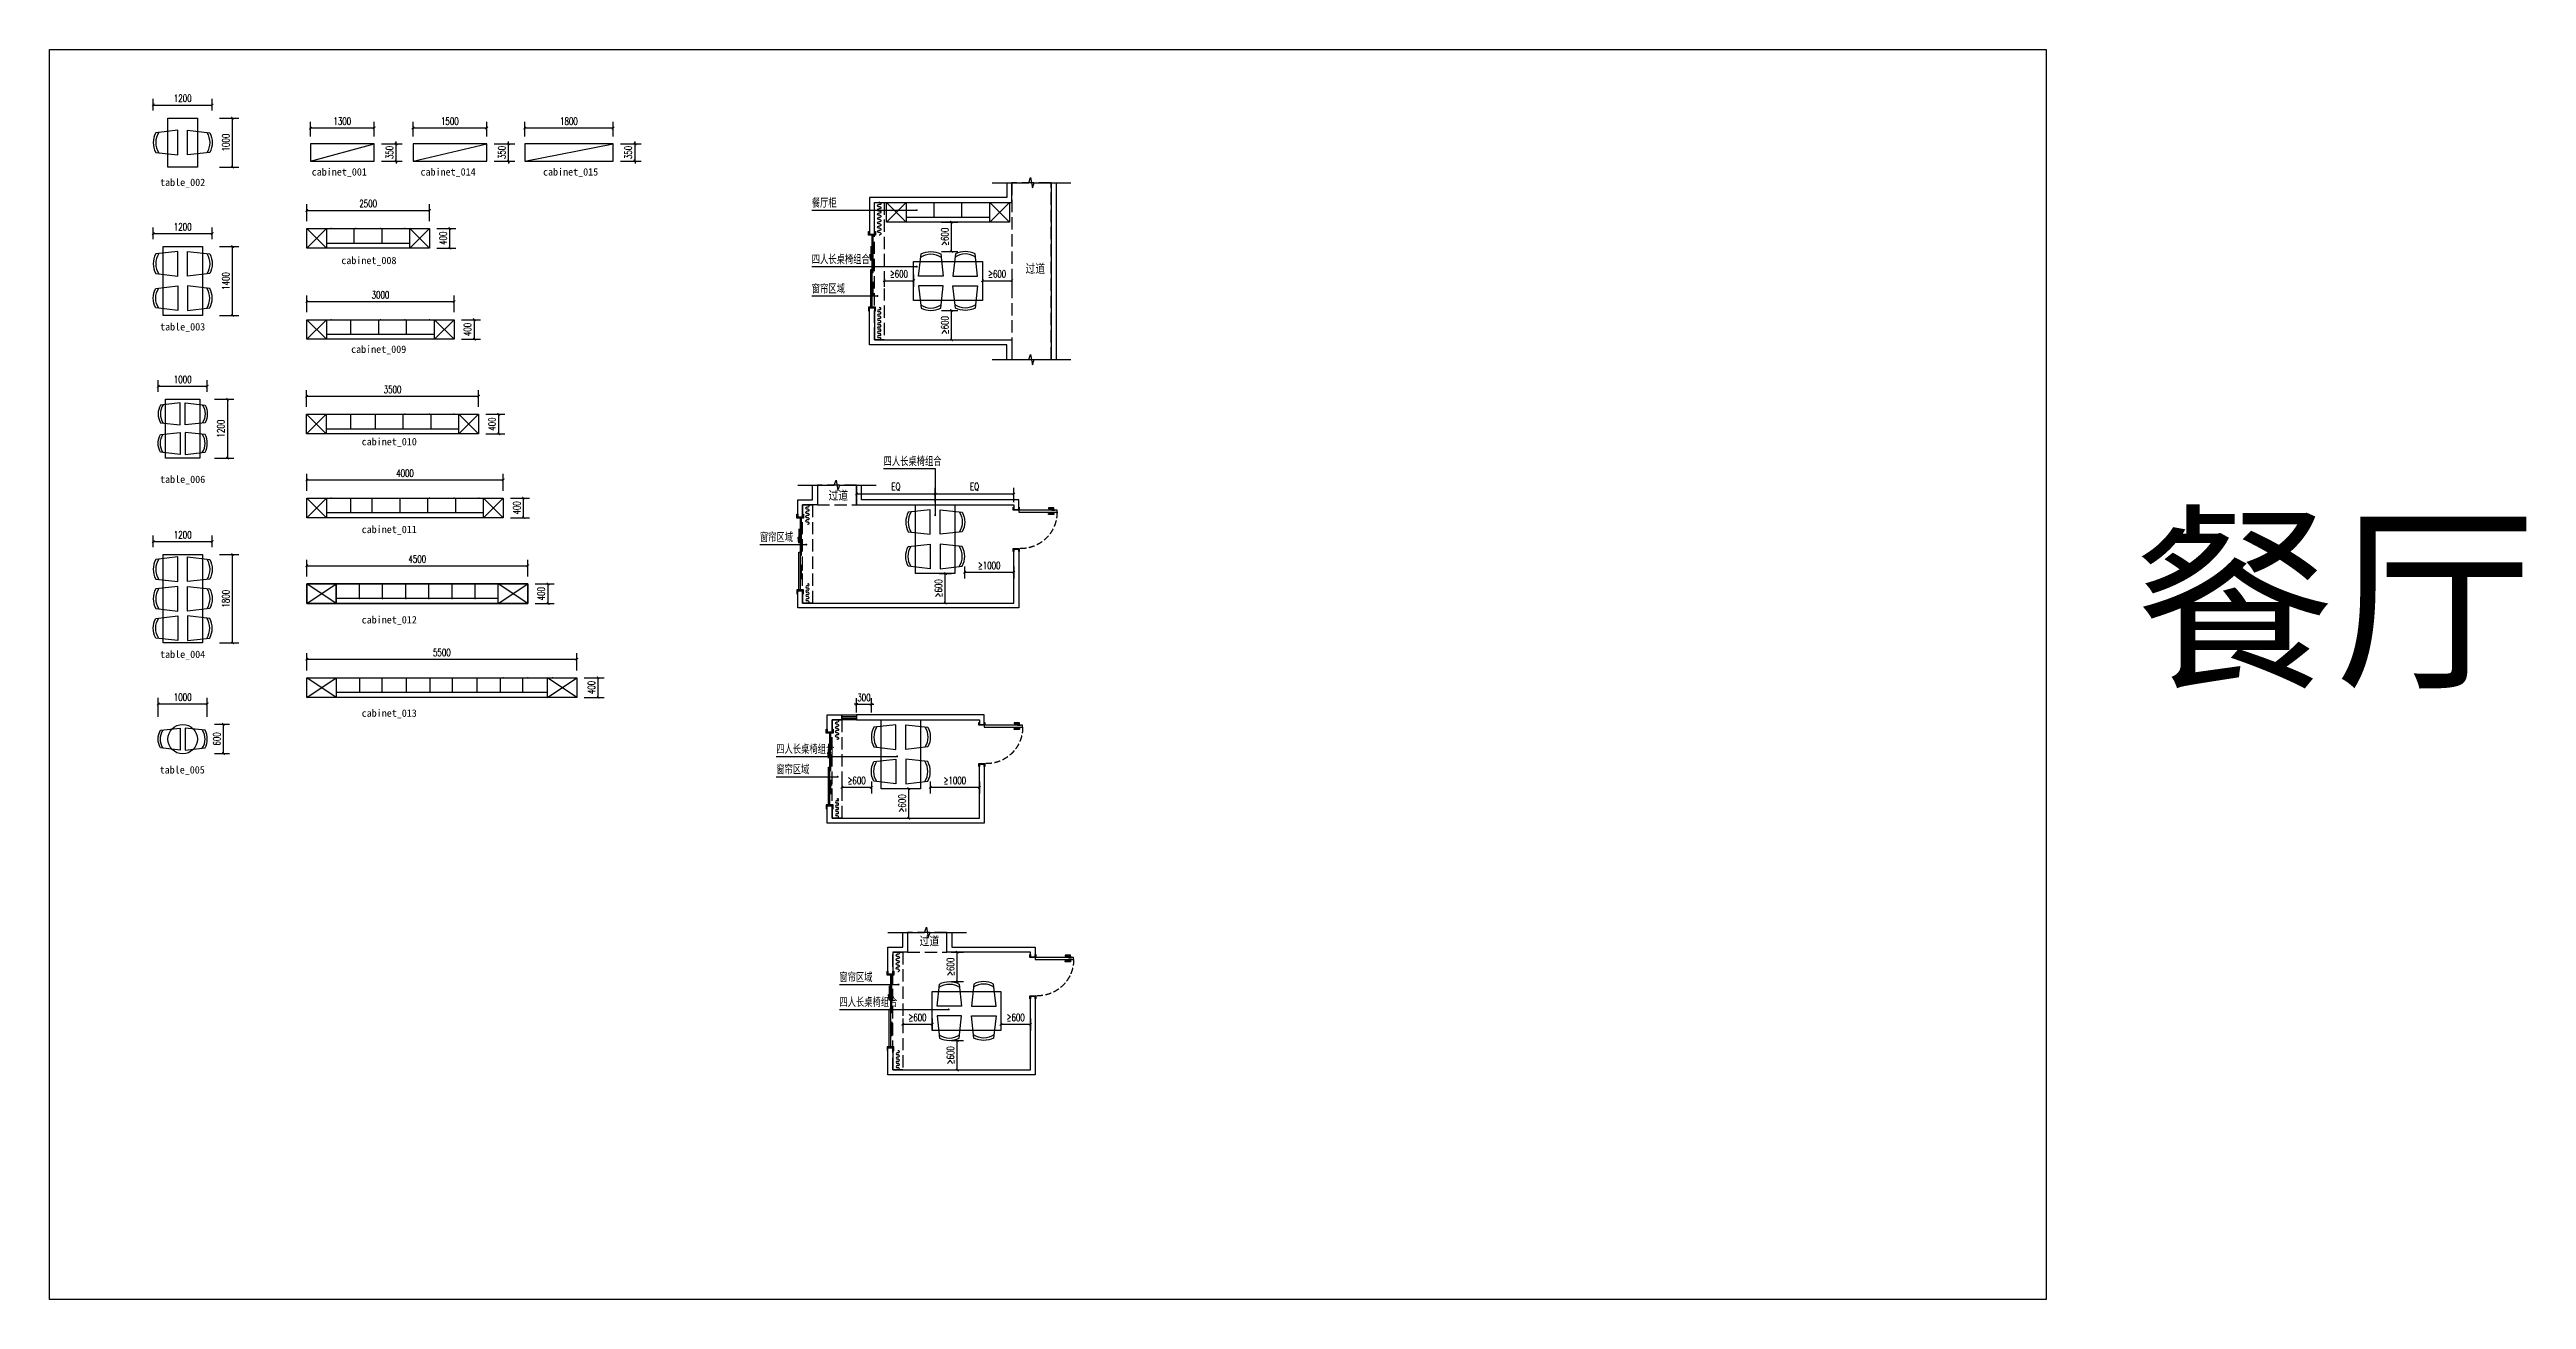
# Model space of a CAD drawing. Extents: x -39284 to 61125, y -120535 to -93658.
# Drawn here: x -39284 to 11150, y -120535 to -95085 of the extents above; entities that cross this region are included whole.
import ezdxf

# ---------------------------------------------------------------- set-up
doc = ezdxf.new("R2010")
doc.units = 0
doc.header["$LTSCALE"] = 1000
doc.header["$MEASUREMENT"] = 0
doc.linetypes.add('DASH', pattern=[0.35, 0.25, -0.1])
for name, color, linetype in [('DIM_SYMB', 3, 'Continuous'), ('DS-DRAPERY', 32, 'Continuous'), ('PM-家具', 146, 'Continuous'), ('PUB_DIM', 3, 'Continuous'), ('PUB_TEXT', 7, 'Continuous'), ('WALL', 255, 'Continuous'), ('WINDOW', 4, 'Continuous')]:
    doc.layers.add(name, color=color, linetype=linetype)
doc.styles.add('_TCH_DIM', font='SIMPLEX', dxfattribs={"bigfont": 'GBCBIG'})
doc.styles.add('_TCH_DIM_T3', font='SIMPLEX', dxfattribs={"width": 0.705882, "bigfont": 'GBCBIG'})
doc.styles.get("Standard").update_dxf_attribs({"font": 'gbenor.shx', "bigfont": 'gbcbig.shx'})
doc.dimstyles.new('_TCH_ARCH&&50', dxfattribs={"dimtxt": 148.75, "dimasz": 50, "dimexe": 125, "dimexo": 150, "dimgap": 63.125, "dimtad": 1, "dimdec": 0, "dimzin": 0, "dimdsep": 46, "dimtxsty": '_TCH_DIM_T3', "dimblk": 'ARCHTICK', "dimcen": 0.09, "dimclrt": 7, "dimazin": 2, "dimtfac": 1, "dimtdec": 0, "dimtix": 1, "dimtmove": 2, "dimatfit": 3, "dimfxl": 50, "dimtolj": 1, "dimtzin": 0, "dimarcsym": 0})

msp = doc.modelspace()

# ---------------------------------------------------------------- texts
at = {"attachment_point": 1}
for s, width, insert, char_height in [('{\\f@FangSong|b0|i0|c134|p49;table_002}', 1434.402, (-37032.9, -97714), 150), ('{\\f@FangSong|b0|i0|c134|p49;cabinet_001}', 1434.402, (-33945.1, -97500.6), 150), ('{\\f@FangSong|b0|i0|c134|p49;cabinet_014}', 1434.402, (-31730.1, -97500.6), 150), ('{\\f@FangSong|b0|i0|c134|p49;cabinet_015}', 1434.402, (-29235.8, -97500.6), 150), ('{\\f@FangSong|b0|i0|c134|p49;cabinet_008}', 1434.402, (-33343, -99303.6), 150), ('过道', 489.446, (-19411.7, -99453.8), 200), ('{\\f@FangSong|b0|i0|c134|p49;table_003}', 1434.402, (-37032.9, -100654.5), 150), ('{\\f@FangSong|b0|i0|c134|p49;cabinet_009}', 1434.402, (-33143.6, -101112.5), 150), ('{\\f@FangSong|b0|i0|c134|p49;cabinet_010}', 1434.402, (-32928.2, -102993.8), 150), ('{\\f@FangSong|b0|i0|c134|p49;table_006}', 1434.402, (-37032.9, -103760.8), 150), ('过道', 489.446, (-23423.6, -104072.2), 200), ('{\\f@FangSong|b0|i0|c134|p49;cabinet_011}', 1434.402, (-32928.2, -104780.7), 150), ('{\\f@FangSong|b0|i0|c134|p49;cabinet_012}', 1434.402, (-32928.2, -106620.1), 150), ('{\\f@FangSong|b0|i0|c134|p49;table_004}', 1434.402, (-37032.9, -107324.3), 150), ('{\\f@FangSong|b0|i0|c134|p49;cabinet_013}', 1434.402, (-32928.2, -108520.8), 150), ('{\\f@FangSong|b0|i0|c134|p49;table_005}', 1434.402, (-37041.4, -109675.6), 150), ('过道', 489.446, (-21569.8, -113146.1), 200)]:
    msp.add_mtext_dynamic_manual_height_columns(s, width=width, gutter_width=1750, heights=[0], dxfattribs=dict(at, insert=insert, char_height=char_height))
at = {"layer": 'PUB_TEXT', "style": '_TCH_DIM'}
for s, p in [('餐厅柜', (-23764.2, -98302.7)), ('四人长桌椅组合', (-23764.2, -99452.3)), ('窗帘区域', (-23764.2, -100050.2)), ('四人长桌椅组合', (-22301.9, -103564.7)), ('窗帘区域', (-24820.5, -105111.3)), ('四人长桌椅组合', (-24488.4, -109424.5)), ('窗帘区域', (-24488.4, -109839)), ('窗帘区域', (-23201.9, -114069.5)), ('四人长桌椅组合', (-23201.9, -114576.8))]:
    msp.add_text(s, height=168.79, dxfattribs=at).set_placement(p)
at = {"layer": 'WALL', "insert": (3157.9, -104779.6), "char_height": 3000, "attachment_point": 1}
msp.add_mtext_dynamic_manual_height_columns('{\\fFangSong|b0|i0|c134|p49;餐厅}', width=36342.949, gutter_width=1750, heights=[0], dxfattribs=at)

# ---------------------------------------------------------------- blocks, each defined once
blk = doc.blocks.new('餐椅')
at = {"linetype": 'Continuous'}
blk.add_lwpolyline([(-37122, -100190), (-36672, -100240), (-36672, -99740), (-37122, -99790, 0.25)], format="xyb", close=True, dxfattribs=at)
at = {"color": 251, "linetype": 'Continuous'}
blk.add_arc((-36747, -99990), 375, 146.5109, 213.4891, dxfattribs=at)
blk = doc.blocks.new('450椅子')
at = {"linetype": 'Continuous'}
blk.add_lwpolyline([(-38284, -105674), (-37879, -105719), (-37879, -105269), (-38284, -105314, 0.25)], format="xyb", close=True, dxfattribs=at)
at = {"color": 251, "linetype": 'Continuous'}
blk.add_arc((-37947, -105494), 337, 146.5109, 213.4891, dxfattribs=at)
blk = doc.blocks.new('table003')
at = {"layer": 'PM-家具'}
blk.add_lwpolyline([(-36972, -99097), (-36172, -99097), (-36172, -100497), (-36972, -100497)], close=True, dxfattribs=at)
blk.add_blockref('餐椅', (0, 543), dxfattribs=at)
at = {"layer": 'PM-家具', "xscale": -1}
blk.add_blockref('餐椅', (-73144, 543), dxfattribs=at)
at = {"layer": 'PM-家具', "xscale": -1, "rotation": 180}
blk.add_blockref('餐椅', (0, -200137), dxfattribs=at)
at = {"layer": 'PM-家具', "rotation": 180}
blk.add_blockref('餐椅', (-73144, -200137), dxfattribs=at)
blk = doc.blocks.new('$DorLib2D$00000131')
at = {"color": 0, "linetype": 'Continuous'}
for p, q in [((-0.5, 0.125), (-0.5, 0)), ((0.019, 0.125), (-0.5, 0.125)), ((-0.5, 0), (0.019, 0)), ((-0.024, 0), (0.5, 0)), ((-0.024, -0.125), (-0.024, 0)), ((0.019, 0), (0.019, 0.125)), ((0.15, 0.125), (0.232, 0.197)), ((0.35, 0.125), (0.15, 0.125)), ((0.232, 0.197), (0.232, 0.125)), ((0.5, 0), (0.5, -0.125)), ((-0.35, -0.125), (-0.15, -0.125)), ((-0.232, -0.197), (-0.232, -0.125)), ((-0.15, -0.125), (-0.232, -0.197)), ((0.5, -0.125), (-0.024, -0.125))]:
    blk.add_line(p, q, dxfattribs=at)
blk = doc.blocks.new('door-swing-single1')
at = {"color": 0, "linetype": 'ByBlock'}
for points in [[(10, -10), (10, 110), (-50, 110), (-50, 100), (0, 100)], [(0, 0), (-50, 0), (-50, -10), (10, -10)], [(0, 0), (0, 100)], [(10, 0), (48, 0), (48, -780), (10, -780), (10, -10)]]:
    blk.add_lwpolyline(points, dxfattribs=at)
for points in [[(800, 0), (800, 100), (850, 100), (850, 110), (790, 110), (790, -10), (850, -10), (850, 0)], [(5, -715), (-40, -715), (-40, -605), (-20, -605), (-20, -695), (5, -695)], [(5, -735), (5, -675), (10, -675), (10, -735)], [(53, -735), (53, -675), (48, -675), (48, -735)], [(53, -715), (98, -715), (98, -605), (78, -605), (78, -695), (53, -695)]]:
    blk.add_lwpolyline(points, close=True, dxfattribs=at)
at = {"color": 250, "linetype": 'DASH', "ltscale": 0.5}
blk.add_arc((54, -43), 737, 269.5475, 3.3129, dxfattribs=at)
blk = doc.blocks.new('小窗帘')
for p, q in [((-24811, -110120), (-24833, -110120)), ((-24811, -110164), (-24833, -110164)), ((-24811, -110208), (-24833, -110208)), ((-24811, -110252), (-24833, -110252)), ((-24811, -110296), (-24833, -110296)), ((-24811, -110339), (-24833, -110339)), ((-24811, -110383), (-24833, -110383)), ((-24811, -110427), (-24833, -110427)), ((-24822, -110076), (-24811, -110076)), ((-24811, -110471), (-24833, -110471))]:
    blk.add_line(p, q)
blk.add_lwpolyline([(-24822, -110076, 0, 0, 0), (-24822, -109983, 41.1, 0, 0), (-24822, -109934, 0, 0, 0)], format="xyseb")
for centre, start, end in [((-24833, -110142), 90, 270), ((-24833, -110230), 90, 270), ((-24833, -110317), 90, 270), ((-24833, -110405), 90, 270), ((-24811, -110098), 270, 90.0002), ((-24811, -110186), 270, 90.0002), ((-24811, -110274), 270, 90.0002), ((-24811, -110361), 270, 90.0002), ((-24811, -110449), 270, 90.0002)]:
    blk.add_arc(centre, 21.9, start, end)
blk = doc.blocks.new('B14-1')
for p, q in [((-933, 124), (-933, 148)), ((-837, 148), (-837, 100)), ((-741, 148), (-741, 100)), ((-645, 148), (-645, 100)), ((-549, 148), (-549, 100)), ((-453, 148), (-453, 100)), ((-357, 148), (-357, 100)), ((-261, 148), (-261, 100)), ((-165, 148), (-165, 100)), ((-69, 148), (-69, 100)), ((27, 148), (27, 100)), ((123, 148), (123, 100)), ((219, 148), (219, 100)), ((315, 148), (315, 100)), ((411, 148), (411, 100)), ((507, 148), (507, 100))]:
    blk.add_line(p, q)
blk.add_lwpolyline([(-933, 124, 0, 0, 0), (-1137, 124, 90, 0, 0), (-1245, 124, 0, 0, 0)], format="xyseb")
for centre, start, end in [((-885, 148), 360, 180.00016), ((-789, 100), 180, 360), ((-693, 148), 360, 180.00016), ((-597, 100), 180, 360), ((-501, 148), 360, 180.00016), ((-405, 100), 180, 360), ((-309, 148), 360, 180.00016), ((-213, 100), 180, 360), ((-117, 148), 360, 180.00016), ((-21, 100), 180, 0), ((75, 148), 0, 180.00016), ((171, 100), 180, 0), ((267, 148), 0, 180.00016), ((363, 100), 180, 0), ((459, 148), 0, 180.00016)]:
    blk.add_arc(centre, 48, start, end)
blk = doc.blocks.new('_ArchTick')
at = {"color": 0, "linetype": 'ByBlock', "const_width": 0.4}
blk.add_lwpolyline([(-0.5, -0.5), (0.5, 0.5)], dxfattribs=at)
blk = doc.blocks.new('*D67')
at = {"layer": 'Defpoints', "color": 0, "transparency": 16777216}
for p in [(-21074, -113462), (-20801, -113462), (-21074, -114062)]:
    blk.add_point(p, dxfattribs=at)
at = {"layer": 'PUB_DIM', "color": 0, "lineweight": -2, "transparency": 16777216}
for p, q in [((-20924, -113462), (-20676, -113462)), ((-20801, -114062), (-20801, -113462)), ((-20924, -114062), (-20676, -114062))]:
    blk.add_line(p, q, dxfattribs=at)
at = {"layer": 'PUB_DIM', "color": 0, "lineweight": -2, "transparency": 16777216, "xscale": 50, "yscale": 50, "zscale": 50}
for p, rotation in [((-20801, -113462), 90), ((-20801, -114062), 270)]:
    blk.add_blockref('_ArchTick', p, dxfattribs=dict(at, rotation=rotation))
at = {"layer": 'PUB_DIM', "color": 7, "transparency": 16777216, "insert": (-20938, -113762), "char_height": 148.8, "attachment_point": 5, "rotation": 90, "style": '_TCH_DIM_T3'}
blk.add_mtext('\\A1;≥600', dxfattribs=at)
blk = doc.blocks.new('*D68')
at = {"layer": 'Defpoints', "color": 0, "transparency": 16777216}
for p in [(-21074, -115262), (-20801, -115262), (-21074, -115862)]:
    blk.add_point(p, dxfattribs=at)
at = {"layer": 'PUB_DIM', "color": 0, "lineweight": -2, "transparency": 16777216}
for p, q in [((-20924, -115262), (-20676, -115262)), ((-20801, -115862), (-20801, -115262)), ((-20924, -115862), (-20676, -115862))]:
    blk.add_line(p, q, dxfattribs=at)
at = {"layer": 'PUB_DIM', "color": 0, "lineweight": -2, "transparency": 16777216, "xscale": 50, "yscale": 50, "zscale": 50}
for p, rotation in [((-20801, -115262), 90), ((-20801, -115862), 270)]:
    blk.add_blockref('_ArchTick', p, dxfattribs=dict(at, rotation=rotation))
at = {"layer": 'PUB_DIM', "color": 7, "transparency": 16777216, "insert": (-20938, -115562), "char_height": 148.8, "attachment_point": 5, "rotation": 90, "style": '_TCH_DIM_T3'}
blk.add_mtext('\\A1;≥600', dxfattribs=at)
blk = doc.blocks.new('*D69')
at = {"layer": 'Defpoints', "color": 0, "transparency": 16777216}
for p in [(-19912, -114662), (-19312, -114662), (-19312, -114931)]:
    blk.add_point(p, dxfattribs=at)
at = {"layer": 'PUB_DIM', "color": 0, "lineweight": -2, "transparency": 16777216}
for p, q in [((-19912, -114812), (-19912, -115056)), ((-19912, -114931), (-19312, -114931)), ((-19312, -114812), (-19312, -115056))]:
    blk.add_line(p, q, dxfattribs=at)
at = {"layer": 'PUB_DIM', "color": 0, "lineweight": -2, "transparency": 16777216, "xscale": 50, "yscale": 50, "zscale": 50, "rotation": 180}
blk.add_blockref('_ArchTick', (-19912, -114931), dxfattribs=at)
at = {"layer": 'PUB_DIM', "color": 0, "lineweight": -2, "transparency": 16777216, "xscale": 50, "yscale": 50, "zscale": 50}
blk.add_blockref('_ArchTick', (-19312, -114931), dxfattribs=at)
at = {"layer": 'PUB_DIM', "color": 7, "transparency": 16777216, "insert": (-19612, -114793), "char_height": 148.8, "attachment_point": 5, "style": '_TCH_DIM_T3'}
blk.add_mtext('\\A1;≥600', dxfattribs=at)
blk = doc.blocks.new('*D70')
at = {"layer": 'Defpoints', "color": 0, "transparency": 16777216}
for p in [(-21912, -114662), (-21312, -114662), (-21312, -114931)]:
    blk.add_point(p, dxfattribs=at)
at = {"layer": 'PUB_DIM', "color": 0, "lineweight": -2, "transparency": 16777216}
for p, q in [((-21912, -114812), (-21912, -115056)), ((-21912, -114931), (-21312, -114931)), ((-21312, -114812), (-21312, -115056))]:
    blk.add_line(p, q, dxfattribs=at)
at = {"layer": 'PUB_DIM', "color": 0, "lineweight": -2, "transparency": 16777216, "xscale": 50, "yscale": 50, "zscale": 50, "rotation": 180}
blk.add_blockref('_ArchTick', (-21912, -114931), dxfattribs=at)
at = {"layer": 'PUB_DIM', "color": 0, "lineweight": -2, "transparency": 16777216, "xscale": 50, "yscale": 50, "zscale": 50}
blk.add_blockref('_ArchTick', (-21312, -114931), dxfattribs=at)
at = {"layer": 'PUB_DIM', "color": 7, "transparency": 16777216, "insert": (-21612, -114793), "char_height": 148.8, "attachment_point": 5, "style": '_TCH_DIM_T3'}
blk.add_mtext('\\A1;≥600', dxfattribs=at)
blk = doc.blocks.new('*D71')
at = {"layer": 'Defpoints', "color": 0, "transparency": 16777216}
for p in [(-23151, -109838), (-22551, -109838), (-22551, -110107)]:
    blk.add_point(p, dxfattribs=at)
at = {"layer": 'PUB_DIM', "color": 0, "lineweight": -2, "transparency": 16777216}
for p, q in [((-23151, -109988), (-23151, -110232)), ((-23151, -110107), (-22551, -110107)), ((-22551, -109988), (-22551, -110232))]:
    blk.add_line(p, q, dxfattribs=at)
at = {"layer": 'PUB_DIM', "color": 0, "lineweight": -2, "transparency": 16777216, "xscale": 50, "yscale": 50, "zscale": 50, "rotation": 180}
blk.add_blockref('_ArchTick', (-23151, -110107), dxfattribs=at)
at = {"layer": 'PUB_DIM', "color": 0, "lineweight": -2, "transparency": 16777216, "xscale": 50, "yscale": 50, "zscale": 50}
blk.add_blockref('_ArchTick', (-22551, -110107), dxfattribs=at)
at = {"layer": 'PUB_DIM', "color": 7, "transparency": 16777216, "insert": (-22851, -109969), "char_height": 148.8, "attachment_point": 5, "style": '_TCH_DIM_T3'}
blk.add_mtext('\\A1;≥600', dxfattribs=at)
blk = doc.blocks.new('*D72')
at = {"layer": 'Defpoints', "color": 0, "transparency": 16777216}
for p in [(-22551, -108416), (-22851, -108734), (-22551, -108734)]:
    blk.add_point(p, dxfattribs=at)
at = {"layer": 'PUB_DIM', "color": 0, "lineweight": -2, "transparency": 16777216}
for p, q in [((-22851, -108416), (-22901, -108416)), ((-22851, -108584), (-22851, -108291)), ((-22851, -108416), (-22551, -108416)), ((-22551, -108584), (-22551, -108291)), ((-22551, -108416), (-22501, -108416))]:
    blk.add_line(p, q, dxfattribs=at)
at = {"layer": 'PUB_DIM', "color": 0, "lineweight": -2, "transparency": 16777216, "xscale": 50, "yscale": 50, "zscale": 50}
blk.add_blockref('_ArchTick', (-22851, -108416), dxfattribs=at)
at = {"layer": 'PUB_DIM', "color": 0, "lineweight": -2, "transparency": 16777216, "xscale": 50, "yscale": 50, "zscale": 50, "rotation": 180}
blk.add_blockref('_ArchTick', (-22551, -108416), dxfattribs=at)
at = {"layer": 'PUB_DIM', "color": 7, "transparency": 16777216, "insert": (-22701, -108278), "char_height": 148.8, "attachment_point": 5, "style": '_TCH_DIM_T3'}
blk.add_mtext('\\A1;300', dxfattribs=at)
blk = doc.blocks.new('*D73')
at = {"layer": 'Defpoints', "color": 0, "transparency": 16777216}
for p in [(-21351, -109838), (-20351, -109838), (-20351, -110107)]:
    blk.add_point(p, dxfattribs=at)
at = {"layer": 'PUB_DIM', "color": 0, "lineweight": -2, "transparency": 16777216}
for p, q in [((-21351, -109988), (-21351, -110232)), ((-21351, -110107), (-20351, -110107)), ((-20351, -109988), (-20351, -110232))]:
    blk.add_line(p, q, dxfattribs=at)
at = {"layer": 'PUB_DIM', "color": 0, "lineweight": -2, "transparency": 16777216, "xscale": 50, "yscale": 50, "zscale": 50, "rotation": 180}
blk.add_blockref('_ArchTick', (-21351, -110107), dxfattribs=at)
at = {"layer": 'PUB_DIM', "color": 0, "lineweight": -2, "transparency": 16777216, "xscale": 50, "yscale": 50, "zscale": 50}
blk.add_blockref('_ArchTick', (-20351, -110107), dxfattribs=at)
at = {"layer": 'PUB_DIM', "color": 7, "transparency": 16777216, "insert": (-20851, -109969), "char_height": 148.8, "attachment_point": 5, "style": '_TCH_DIM_T3'}
blk.add_mtext('\\A1;≥1000', dxfattribs=at)
blk = doc.blocks.new('*D74')
at = {"layer": 'Defpoints', "color": 0, "transparency": 16777216}
for p in [(-22062, -110134), (-21789, -110134), (-22062, -110734)]:
    blk.add_point(p, dxfattribs=at)
at = {"layer": 'PUB_DIM', "color": 0, "lineweight": -2, "transparency": 16777216}
for p, q in [((-21912, -110134), (-21664, -110134)), ((-21789, -110734), (-21789, -110134)), ((-21912, -110734), (-21664, -110734))]:
    blk.add_line(p, q, dxfattribs=at)
at = {"layer": 'PUB_DIM', "color": 0, "lineweight": -2, "transparency": 16777216, "xscale": 50, "yscale": 50, "zscale": 50}
for p, rotation in [((-21789, -110134), 90), ((-21789, -110734), 270)]:
    blk.add_blockref('_ArchTick', p, dxfattribs=dict(at, rotation=rotation))
at = {"layer": 'PUB_DIM', "color": 7, "transparency": 16777216, "insert": (-21926, -110434), "char_height": 148.8, "attachment_point": 5, "rotation": 90, "style": '_TCH_DIM_T3'}
blk.add_mtext('\\A1;≥600', dxfattribs=at)
blk = doc.blocks.new('*D75')
at = {"layer": 'Defpoints', "color": 0, "transparency": 16777216}
for p in [(-21251, -104134), (-22851, -104452), (-21251, -104452)]:
    blk.add_point(p, dxfattribs=at)
at = {"layer": 'PUB_DIM', "color": 0, "lineweight": -2, "transparency": 16777216}
for p, q in [((-22851, -104302), (-22851, -104009)), ((-22851, -104134), (-21251, -104134)), ((-21251, -104302), (-21251, -104009))]:
    blk.add_line(p, q, dxfattribs=at)
at = {"layer": 'PUB_DIM', "color": 0, "lineweight": -2, "transparency": 16777216, "xscale": 50, "yscale": 50, "zscale": 50, "rotation": 180}
blk.add_blockref('_ArchTick', (-22851, -104134), dxfattribs=at)
at = {"layer": 'PUB_DIM', "color": 0, "lineweight": -2, "transparency": 16777216, "xscale": 50, "yscale": 50, "zscale": 50}
blk.add_blockref('_ArchTick', (-21251, -104134), dxfattribs=at)
at = {"layer": 'PUB_DIM', "color": 7, "transparency": 16777216, "insert": (-22051, -103990), "char_height": 148.8, "attachment_point": 5, "style": '_TCH_DIM_T3'}
blk.add_mtext('\\A1;EQ', dxfattribs=at)
blk = doc.blocks.new('*D76')
at = {"layer": 'Defpoints', "color": 0, "transparency": 16777216}
for p in [(-19651, -104134), (-21251, -104452), (-19651, -104452)]:
    blk.add_point(p, dxfattribs=at)
at = {"layer": 'PUB_DIM', "color": 0, "lineweight": -2, "transparency": 16777216}
for p, q in [((-21251, -104302), (-21251, -104009)), ((-21251, -104134), (-19651, -104134)), ((-19651, -104302), (-19651, -104009))]:
    blk.add_line(p, q, dxfattribs=at)
at = {"layer": 'PUB_DIM', "color": 0, "lineweight": -2, "transparency": 16777216, "xscale": 50, "yscale": 50, "zscale": 50, "rotation": 180}
blk.add_blockref('_ArchTick', (-21251, -104134), dxfattribs=at)
at = {"layer": 'PUB_DIM', "color": 0, "lineweight": -2, "transparency": 16777216, "xscale": 50, "yscale": 50, "zscale": 50}
blk.add_blockref('_ArchTick', (-19651, -104134), dxfattribs=at)
at = {"layer": 'PUB_DIM', "color": 7, "transparency": 16777216, "insert": (-20451, -103990), "char_height": 148.8, "attachment_point": 5, "style": '_TCH_DIM_T3'}
blk.add_mtext('\\A1;EQ', dxfattribs=at)
blk = doc.blocks.new('*D77')
at = {"layer": 'Defpoints', "color": 0, "transparency": 16777216}
for p in [(-20651, -105459), (-19651, -105459), (-19651, -105728)]:
    blk.add_point(p, dxfattribs=at)
at = {"layer": 'PUB_DIM', "color": 0, "lineweight": -2, "transparency": 16777216}
for p, q in [((-20651, -105609), (-20651, -105853)), ((-20651, -105728), (-19651, -105728)), ((-19651, -105609), (-19651, -105853))]:
    blk.add_line(p, q, dxfattribs=at)
at = {"layer": 'PUB_DIM', "color": 0, "lineweight": -2, "transparency": 16777216, "xscale": 50, "yscale": 50, "zscale": 50, "rotation": 180}
blk.add_blockref('_ArchTick', (-20651, -105728), dxfattribs=at)
at = {"layer": 'PUB_DIM', "color": 0, "lineweight": -2, "transparency": 16777216, "xscale": 50, "yscale": 50, "zscale": 50}
blk.add_blockref('_ArchTick', (-19651, -105728), dxfattribs=at)
at = {"layer": 'PUB_DIM', "color": 7, "transparency": 16777216, "insert": (-20151, -105591), "char_height": 148.8, "attachment_point": 5, "style": '_TCH_DIM_T3'}
blk.add_mtext('\\A1;≥1000', dxfattribs=at)
blk = doc.blocks.new('*D78')
at = {"layer": 'Defpoints', "color": 0, "transparency": 16777216}
for p in [(-21318, -105755), (-21045, -105755), (-21318, -106355)]:
    blk.add_point(p, dxfattribs=at)
at = {"layer": 'PUB_DIM', "color": 0, "lineweight": -2, "transparency": 16777216}
for p, q in [((-21168, -105755), (-20920, -105755)), ((-21045, -106355), (-21045, -105755)), ((-21168, -106355), (-20920, -106355))]:
    blk.add_line(p, q, dxfattribs=at)
at = {"layer": 'PUB_DIM', "color": 0, "lineweight": -2, "transparency": 16777216, "xscale": 50, "yscale": 50, "zscale": 50}
for p, rotation in [((-21045, -105755), 90), ((-21045, -106355), 270)]:
    blk.add_blockref('_ArchTick', p, dxfattribs=dict(at, rotation=rotation))
at = {"layer": 'PUB_DIM', "color": 7, "transparency": 16777216, "insert": (-21182, -106055), "char_height": 148.8, "attachment_point": 5, "rotation": 90, "style": '_TCH_DIM_T3'}
blk.add_mtext('\\A1;≥600', dxfattribs=at)
blk = doc.blocks.new('*D79')
at = {"layer": 'Defpoints', "color": 0, "transparency": 16777216}
for p in [(-21271, -98597), (-20917, -98597), (-21271, -99197)]:
    blk.add_point(p, dxfattribs=at)
at = {"layer": 'PUB_DIM', "color": 0, "lineweight": -2, "transparency": 16777216}
for p, q in [((-21121, -98597), (-20792, -98597)), ((-20917, -99197), (-20917, -98597)), ((-21121, -99197), (-20792, -99197))]:
    blk.add_line(p, q, dxfattribs=at)
at = {"layer": 'PUB_DIM', "color": 0, "lineweight": -2, "transparency": 16777216, "xscale": 50, "yscale": 50, "zscale": 50}
for p, rotation in [((-20917, -98597), 90), ((-20917, -99197), 270)]:
    blk.add_blockref('_ArchTick', p, dxfattribs=dict(at, rotation=rotation))
at = {"layer": 'PUB_DIM', "color": 7, "transparency": 16777216, "insert": (-21054, -98897), "char_height": 148.8, "attachment_point": 5, "rotation": 90, "style": '_TCH_DIM_T3'}
blk.add_mtext('\\A1;≥600', dxfattribs=at)
blk = doc.blocks.new('*D80')
at = {"layer": 'Defpoints', "color": 0, "transparency": 16777216}
for p in [(-20290, -99518), (-19690, -99518), (-19690, -99791)]:
    blk.add_point(p, dxfattribs=at)
at = {"layer": 'PUB_DIM', "color": 0, "lineweight": -2, "transparency": 16777216}
for p, q in [((-20290, -99668), (-20290, -99916)), ((-20290, -99791), (-19690, -99791)), ((-19690, -99668), (-19690, -99916))]:
    blk.add_line(p, q, dxfattribs=at)
at = {"layer": 'PUB_DIM', "color": 0, "lineweight": -2, "transparency": 16777216, "xscale": 50, "yscale": 50, "zscale": 50, "rotation": 180}
blk.add_blockref('_ArchTick', (-20290, -99791), dxfattribs=at)
at = {"layer": 'PUB_DIM', "color": 0, "lineweight": -2, "transparency": 16777216, "xscale": 50, "yscale": 50, "zscale": 50}
blk.add_blockref('_ArchTick', (-19690, -99791), dxfattribs=at)
at = {"layer": 'PUB_DIM', "color": 7, "transparency": 16777216, "insert": (-19990, -99654), "char_height": 148.8, "attachment_point": 5, "style": '_TCH_DIM_T3'}
blk.add_mtext('\\A1;≥600', dxfattribs=at)
blk = doc.blocks.new('*D81')
at = {"layer": 'Defpoints', "color": 0, "transparency": 16777216}
for p in [(-21271, -100397), (-20917, -100397), (-21271, -100997)]:
    blk.add_point(p, dxfattribs=at)
at = {"layer": 'PUB_DIM', "color": 0, "lineweight": -2, "transparency": 16777216}
for p, q in [((-21121, -100397), (-20792, -100397)), ((-20917, -100997), (-20917, -100397)), ((-21121, -100997), (-20792, -100997))]:
    blk.add_line(p, q, dxfattribs=at)
at = {"layer": 'PUB_DIM', "color": 0, "lineweight": -2, "transparency": 16777216, "xscale": 50, "yscale": 50, "zscale": 50}
for p, rotation in [((-20917, -100397), 90), ((-20917, -100997), 270)]:
    blk.add_blockref('_ArchTick', p, dxfattribs=dict(at, rotation=rotation))
at = {"layer": 'PUB_DIM', "color": 7, "transparency": 16777216, "insert": (-21054, -100697), "char_height": 148.8, "attachment_point": 5, "rotation": 90, "style": '_TCH_DIM_T3'}
blk.add_mtext('\\A1;≥600', dxfattribs=at)
blk = doc.blocks.new('*D82')
at = {"layer": 'Defpoints', "color": 0, "transparency": 16777216}
for p in [(-22290, -99518), (-21690, -99518), (-21690, -99791)]:
    blk.add_point(p, dxfattribs=at)
at = {"layer": 'PUB_DIM', "color": 0, "lineweight": -2, "transparency": 16777216}
for p, q in [((-22290, -99668), (-22290, -99916)), ((-22290, -99791), (-21690, -99791)), ((-21690, -99668), (-21690, -99916))]:
    blk.add_line(p, q, dxfattribs=at)
at = {"layer": 'PUB_DIM', "color": 0, "lineweight": -2, "transparency": 16777216, "xscale": 50, "yscale": 50, "zscale": 50, "rotation": 180}
blk.add_blockref('_ArchTick', (-22290, -99791), dxfattribs=at)
at = {"layer": 'PUB_DIM', "color": 0, "lineweight": -2, "transparency": 16777216, "xscale": 50, "yscale": 50, "zscale": 50}
blk.add_blockref('_ArchTick', (-21690, -99791), dxfattribs=at)
at = {"layer": 'PUB_DIM', "color": 7, "transparency": 16777216, "insert": (-21990, -99654), "char_height": 148.8, "attachment_point": 5, "style": '_TCH_DIM_T3'}
blk.add_mtext('\\A1;≥600', dxfattribs=at)
blk = doc.blocks.new('*D83')
at = {"layer": 'Defpoints', "color": 0, "transparency": 16777216}
for p in [(-27809, -97005), (-27362, -97005), (-27809, -97355)]:
    blk.add_point(p, dxfattribs=at)
at = {"layer": 'PUB_DIM', "color": 0, "lineweight": -2, "transparency": 16777216}
for p, q in [((-27659, -97005), (-27237, -97005)), ((-27362, -97005), (-27362, -96955)), ((-27362, -97355), (-27362, -97005)), ((-27659, -97355), (-27237, -97355)), ((-27362, -97355), (-27362, -97405))]:
    blk.add_line(p, q, dxfattribs=at)
at = {"layer": 'PUB_DIM', "color": 0, "lineweight": -2, "transparency": 16777216, "xscale": 50, "yscale": 50, "zscale": 50}
for p, rotation in [((-27362, -97005), 270), ((-27362, -97355), 90)]:
    blk.add_blockref('_ArchTick', p, dxfattribs=dict(at, rotation=rotation))
at = {"layer": 'PUB_DIM', "color": 7, "transparency": 16777216, "insert": (-27500, -97180), "char_height": 148.8, "attachment_point": 5, "rotation": 90, "style": '_TCH_DIM_T3'}
blk.add_mtext('\\A1;350', dxfattribs=at)
blk = doc.blocks.new('*D84')
at = {"layer": 'Defpoints', "color": 0, "transparency": 16777216}
for p in [(-27809, -96682), (-29609, -97005), (-27809, -97005)]:
    blk.add_point(p, dxfattribs=at)
at = {"layer": 'PUB_DIM', "color": 0, "lineweight": -2, "transparency": 16777216}
for p, q in [((-29609, -96855), (-29609, -96557)), ((-29609, -96682), (-27809, -96682)), ((-27809, -96855), (-27809, -96557))]:
    blk.add_line(p, q, dxfattribs=at)
at = {"layer": 'PUB_DIM', "color": 0, "lineweight": -2, "transparency": 16777216, "xscale": 50, "yscale": 50, "zscale": 50, "rotation": 180}
blk.add_blockref('_ArchTick', (-29609, -96682), dxfattribs=at)
at = {"layer": 'PUB_DIM', "color": 0, "lineweight": -2, "transparency": 16777216, "xscale": 50, "yscale": 50, "zscale": 50}
blk.add_blockref('_ArchTick', (-27809, -96682), dxfattribs=at)
at = {"layer": 'PUB_DIM', "color": 7, "transparency": 16777216, "insert": (-28709, -96544), "char_height": 148.8, "attachment_point": 5, "style": '_TCH_DIM_T3'}
blk.add_mtext('\\A1;1800', dxfattribs=at)
blk = doc.blocks.new('*D85')
at = {"layer": 'Defpoints', "color": 0, "transparency": 16777216}
for p in [(-30383, -97005), (-29936, -97005), (-30383, -97355)]:
    blk.add_point(p, dxfattribs=at)
at = {"layer": 'PUB_DIM', "color": 0, "lineweight": -2, "transparency": 16777216}
for p, q in [((-30233, -97005), (-29811, -97005)), ((-29936, -97005), (-29936, -96955)), ((-29936, -97355), (-29936, -97005)), ((-30233, -97355), (-29811, -97355)), ((-29936, -97355), (-29936, -97405))]:
    blk.add_line(p, q, dxfattribs=at)
at = {"layer": 'PUB_DIM', "color": 0, "lineweight": -2, "transparency": 16777216, "xscale": 50, "yscale": 50, "zscale": 50}
for p, rotation in [((-29936, -97005), 270), ((-29936, -97355), 90)]:
    blk.add_blockref('_ArchTick', p, dxfattribs=dict(at, rotation=rotation))
at = {"layer": 'PUB_DIM', "color": 7, "transparency": 16777216, "insert": (-30074, -97180), "char_height": 148.8, "attachment_point": 5, "rotation": 90, "style": '_TCH_DIM_T3'}
blk.add_mtext('\\A1;350', dxfattribs=at)
blk = doc.blocks.new('*D86')
at = {"layer": 'Defpoints', "color": 0, "transparency": 16777216}
for p in [(-30383, -96682), (-31883, -97005), (-30383, -97005)]:
    blk.add_point(p, dxfattribs=at)
at = {"layer": 'PUB_DIM', "color": 0, "lineweight": -2, "transparency": 16777216}
for p, q in [((-31883, -96855), (-31883, -96557)), ((-31883, -96682), (-30383, -96682)), ((-30383, -96855), (-30383, -96557))]:
    blk.add_line(p, q, dxfattribs=at)
at = {"layer": 'PUB_DIM', "color": 0, "lineweight": -2, "transparency": 16777216, "xscale": 50, "yscale": 50, "zscale": 50, "rotation": 180}
blk.add_blockref('_ArchTick', (-31883, -96682), dxfattribs=at)
at = {"layer": 'PUB_DIM', "color": 0, "lineweight": -2, "transparency": 16777216, "xscale": 50, "yscale": 50, "zscale": 50}
blk.add_blockref('_ArchTick', (-30383, -96682), dxfattribs=at)
at = {"layer": 'PUB_DIM', "color": 7, "transparency": 16777216, "insert": (-31133, -96544), "char_height": 148.8, "attachment_point": 5, "style": '_TCH_DIM_T3'}
blk.add_mtext('\\A1;1500', dxfattribs=at)
blk = doc.blocks.new('*D87')
at = {"layer": 'Defpoints', "color": 0, "transparency": 16777216}
for p in [(-32673, -97005), (-32226, -97005), (-32673, -97355)]:
    blk.add_point(p, dxfattribs=at)
at = {"layer": 'PUB_DIM', "color": 0, "lineweight": -2, "transparency": 16777216}
for p, q in [((-32523, -97005), (-32101, -97005)), ((-32226, -97005), (-32226, -96955)), ((-32226, -97355), (-32226, -97005)), ((-32523, -97355), (-32101, -97355)), ((-32226, -97355), (-32226, -97405))]:
    blk.add_line(p, q, dxfattribs=at)
at = {"layer": 'PUB_DIM', "color": 0, "lineweight": -2, "transparency": 16777216, "xscale": 50, "yscale": 50, "zscale": 50}
for p, rotation in [((-32226, -97005), 270), ((-32226, -97355), 90)]:
    blk.add_blockref('_ArchTick', p, dxfattribs=dict(at, rotation=rotation))
at = {"layer": 'PUB_DIM', "color": 7, "transparency": 16777216, "insert": (-32363, -97180), "char_height": 148.8, "attachment_point": 5, "rotation": 90, "style": '_TCH_DIM_T3'}
blk.add_mtext('\\A1;350', dxfattribs=at)
blk = doc.blocks.new('*D88')
at = {"layer": 'Defpoints', "color": 0, "transparency": 16777216}
for p in [(-32673, -96682), (-33973, -97005), (-32673, -97005)]:
    blk.add_point(p, dxfattribs=at)
at = {"layer": 'PUB_DIM', "color": 0, "lineweight": -2, "transparency": 16777216}
for p, q in [((-33973, -96855), (-33973, -96557)), ((-33973, -96682), (-32673, -96682)), ((-32673, -96855), (-32673, -96557))]:
    blk.add_line(p, q, dxfattribs=at)
at = {"layer": 'PUB_DIM', "color": 0, "lineweight": -2, "transparency": 16777216, "xscale": 50, "yscale": 50, "zscale": 50, "rotation": 180}
blk.add_blockref('_ArchTick', (-33973, -96682), dxfattribs=at)
at = {"layer": 'PUB_DIM', "color": 0, "lineweight": -2, "transparency": 16777216, "xscale": 50, "yscale": 50, "zscale": 50}
blk.add_blockref('_ArchTick', (-32673, -96682), dxfattribs=at)
at = {"layer": 'PUB_DIM', "color": 7, "transparency": 16777216, "insert": (-33323, -96544), "char_height": 148.8, "attachment_point": 5, "style": '_TCH_DIM_T3'}
blk.add_mtext('\\A1;1300', dxfattribs=at)
blk = doc.blocks.new('*D89')
at = {"layer": 'Defpoints', "color": 0, "transparency": 16777216}
for p in [(-29546, -105965), (-29546, -106365), (-29134, -105965)]:
    blk.add_point(p, dxfattribs=at)
at = {"layer": 'PUB_DIM', "color": 0, "lineweight": -2, "transparency": 16777216}
for p, q in [((-29396, -105965), (-29009, -105965)), ((-29396, -106365), (-29009, -106365)), ((-29134, -106365), (-29134, -105965))]:
    blk.add_line(p, q, dxfattribs=at)
at = {"layer": 'PUB_DIM', "color": 0, "lineweight": -2, "transparency": 16777216, "xscale": 50, "yscale": 50, "zscale": 50}
for p, rotation in [((-29134, -105965), 90), ((-29134, -106365), 270)]:
    blk.add_blockref('_ArchTick', p, dxfattribs=dict(at, rotation=rotation))
at = {"layer": 'PUB_DIM', "color": 7, "transparency": 16777216, "insert": (-29272, -106165), "char_height": 148.8, "attachment_point": 5, "rotation": 90, "style": '_TCH_DIM_T3'}
blk.add_mtext('\\A1;400', dxfattribs=at)
blk = doc.blocks.new('*D90')
at = {"layer": 'Defpoints', "color": 0, "transparency": 16777216}
for p in [(-29546, -105597), (-34046, -105965), (-29546, -105965)]:
    blk.add_point(p, dxfattribs=at)
at = {"layer": 'PUB_DIM', "color": 0, "lineweight": -2, "transparency": 16777216}
for p, q in [((-34046, -105815), (-34046, -105472)), ((-34046, -105597), (-29546, -105597)), ((-29546, -105815), (-29546, -105472))]:
    blk.add_line(p, q, dxfattribs=at)
at = {"layer": 'PUB_DIM', "color": 0, "lineweight": -2, "transparency": 16777216, "xscale": 50, "yscale": 50, "zscale": 50, "rotation": 180}
blk.add_blockref('_ArchTick', (-34046, -105597), dxfattribs=at)
at = {"layer": 'PUB_DIM', "color": 0, "lineweight": -2, "transparency": 16777216, "xscale": 50, "yscale": 50, "zscale": 50}
blk.add_blockref('_ArchTick', (-29546, -105597), dxfattribs=at)
at = {"layer": 'PUB_DIM', "color": 7, "transparency": 16777216, "insert": (-31796, -105459), "char_height": 148.8, "attachment_point": 5, "style": '_TCH_DIM_T3'}
blk.add_mtext('\\A1;4500', dxfattribs=at)
blk = doc.blocks.new('*D91')
at = {"layer": 'Defpoints', "color": 0, "transparency": 16777216}
for p in [(-28546, -107875), (-28114, -107875), (-28546, -108275)]:
    blk.add_point(p, dxfattribs=at)
at = {"layer": 'PUB_DIM', "color": 0, "lineweight": -2, "transparency": 16777216}
for p, q in [((-28396, -107875), (-27989, -107875)), ((-28114, -108275), (-28114, -107875)), ((-28396, -108275), (-27989, -108275))]:
    blk.add_line(p, q, dxfattribs=at)
at = {"layer": 'PUB_DIM', "color": 0, "lineweight": -2, "transparency": 16777216, "xscale": 50, "yscale": 50, "zscale": 50}
for p, rotation in [((-28114, -107875), 90), ((-28114, -108275), 270)]:
    blk.add_blockref('_ArchTick', p, dxfattribs=dict(at, rotation=rotation))
at = {"layer": 'PUB_DIM', "color": 7, "transparency": 16777216, "insert": (-28252, -108075), "char_height": 148.8, "attachment_point": 5, "rotation": 90, "style": '_TCH_DIM_T3'}
blk.add_mtext('\\A1;400', dxfattribs=at)
blk = doc.blocks.new('*D92')
at = {"layer": 'Defpoints', "color": 0, "transparency": 16777216}
for p in [(-34046, -107875), (-28546, -107498), (-28546, -107875)]:
    blk.add_point(p, dxfattribs=at)
at = {"layer": 'PUB_DIM', "color": 0, "lineweight": -2, "transparency": 16777216}
for p, q in [((-34046, -107725), (-34046, -107373)), ((-28546, -107725), (-28546, -107373)), ((-34046, -107498), (-28546, -107498))]:
    blk.add_line(p, q, dxfattribs=at)
at = {"layer": 'PUB_DIM', "color": 0, "lineweight": -2, "transparency": 16777216, "xscale": 50, "yscale": 50, "zscale": 50, "rotation": 180}
blk.add_blockref('_ArchTick', (-34046, -107498), dxfattribs=at)
at = {"layer": 'PUB_DIM', "color": 0, "lineweight": -2, "transparency": 16777216, "xscale": 50, "yscale": 50, "zscale": 50}
blk.add_blockref('_ArchTick', (-28546, -107498), dxfattribs=at)
at = {"layer": 'PUB_DIM', "color": 7, "transparency": 16777216, "insert": (-31296, -107360), "char_height": 148.8, "attachment_point": 5, "style": '_TCH_DIM_T3'}
blk.add_mtext('\\A1;5500', dxfattribs=at)
blk = doc.blocks.new('*D93')
at = {"layer": 'Defpoints', "color": 0, "transparency": 16777216}
for p in [(-30046, -104217), (-29634, -104217), (-30046, -104617)]:
    blk.add_point(p, dxfattribs=at)
at = {"layer": 'PUB_DIM', "color": 0, "lineweight": -2, "transparency": 16777216}
for p, q in [((-29896, -104217), (-29509, -104217)), ((-29634, -104617), (-29634, -104217)), ((-29896, -104617), (-29509, -104617))]:
    blk.add_line(p, q, dxfattribs=at)
at = {"layer": 'PUB_DIM', "color": 0, "lineweight": -2, "transparency": 16777216, "xscale": 50, "yscale": 50, "zscale": 50}
for p, rotation in [((-29634, -104217), 90), ((-29634, -104617), 270)]:
    blk.add_blockref('_ArchTick', p, dxfattribs=dict(at, rotation=rotation))
at = {"layer": 'PUB_DIM', "color": 7, "transparency": 16777216, "insert": (-29772, -104417), "char_height": 148.8, "attachment_point": 5, "rotation": 90, "style": '_TCH_DIM_T3'}
blk.add_mtext('\\A1;400', dxfattribs=at)
blk = doc.blocks.new('*D94')
at = {"layer": 'Defpoints', "color": 0, "transparency": 16777216}
for p in [(-30046, -103849), (-34046, -104217), (-30046, -104217)]:
    blk.add_point(p, dxfattribs=at)
at = {"layer": 'PUB_DIM', "color": 0, "lineweight": -2, "transparency": 16777216}
for p, q in [((-34046, -104067), (-34046, -103724)), ((-34046, -103849), (-30046, -103849)), ((-30046, -104067), (-30046, -103724))]:
    blk.add_line(p, q, dxfattribs=at)
at = {"layer": 'PUB_DIM', "color": 0, "lineweight": -2, "transparency": 16777216, "xscale": 50, "yscale": 50, "zscale": 50, "rotation": 180}
blk.add_blockref('_ArchTick', (-34046, -103849), dxfattribs=at)
at = {"layer": 'PUB_DIM', "color": 0, "lineweight": -2, "transparency": 16777216, "xscale": 50, "yscale": 50, "zscale": 50}
blk.add_blockref('_ArchTick', (-30046, -103849), dxfattribs=at)
at = {"layer": 'PUB_DIM', "color": 7, "transparency": 16777216, "insert": (-32046, -103711), "char_height": 148.8, "attachment_point": 5, "style": '_TCH_DIM_T3'}
blk.add_mtext('\\A1;4000', dxfattribs=at)
blk = doc.blocks.new('*D95')
at = {"layer": 'Defpoints', "color": 0, "transparency": 16777216}
for p in [(-30550, -102511), (-30138, -102511), (-30550, -102911)]:
    blk.add_point(p, dxfattribs=at)
at = {"layer": 'PUB_DIM', "color": 0, "lineweight": -2, "transparency": 16777216}
for p, q in [((-30400, -102511), (-30013, -102511)), ((-30138, -102911), (-30138, -102511)), ((-30400, -102911), (-30013, -102911))]:
    blk.add_line(p, q, dxfattribs=at)
at = {"layer": 'PUB_DIM', "color": 0, "lineweight": -2, "transparency": 16777216, "xscale": 50, "yscale": 50, "zscale": 50}
for p, rotation in [((-30138, -102511), 90), ((-30138, -102911), 270)]:
    blk.add_blockref('_ArchTick', p, dxfattribs=dict(at, rotation=rotation))
at = {"layer": 'PUB_DIM', "color": 7, "transparency": 16777216, "insert": (-30275, -102711), "char_height": 148.8, "attachment_point": 5, "rotation": 90, "style": '_TCH_DIM_T3'}
blk.add_mtext('\\A1;400', dxfattribs=at)
blk = doc.blocks.new('*D96')
at = {"layer": 'Defpoints', "color": 0, "transparency": 16777216}
for p in [(-30550, -102143), (-34050, -102511), (-30550, -102511)]:
    blk.add_point(p, dxfattribs=at)
at = {"layer": 'PUB_DIM', "color": 0, "lineweight": -2, "transparency": 16777216}
for p, q in [((-34050, -102361), (-34050, -102018)), ((-34050, -102143), (-30550, -102143)), ((-30550, -102361), (-30550, -102018))]:
    blk.add_line(p, q, dxfattribs=at)
at = {"layer": 'PUB_DIM', "color": 0, "lineweight": -2, "transparency": 16777216, "xscale": 50, "yscale": 50, "zscale": 50, "rotation": 180}
blk.add_blockref('_ArchTick', (-34050, -102143), dxfattribs=at)
at = {"layer": 'PUB_DIM', "color": 0, "lineweight": -2, "transparency": 16777216, "xscale": 50, "yscale": 50, "zscale": 50}
blk.add_blockref('_ArchTick', (-30550, -102143), dxfattribs=at)
at = {"layer": 'PUB_DIM', "color": 7, "transparency": 16777216, "insert": (-32300, -102006), "char_height": 148.8, "attachment_point": 5, "style": '_TCH_DIM_T3'}
blk.add_mtext('\\A1;3500', dxfattribs=at)
blk = doc.blocks.new('*D97')
at = {"layer": 'Defpoints', "color": 0, "transparency": 16777216}
for p in [(-31046, -100585), (-30634, -100585), (-31046, -100985)]:
    blk.add_point(p, dxfattribs=at)
at = {"layer": 'PUB_DIM', "color": 0, "lineweight": -2, "transparency": 16777216}
for p, q in [((-30896, -100585), (-30509, -100585)), ((-30634, -100985), (-30634, -100585)), ((-30896, -100985), (-30509, -100985))]:
    blk.add_line(p, q, dxfattribs=at)
at = {"layer": 'PUB_DIM', "color": 0, "lineweight": -2, "transparency": 16777216, "xscale": 50, "yscale": 50, "zscale": 50}
for p, rotation in [((-30634, -100585), 90), ((-30634, -100985), 270)]:
    blk.add_blockref('_ArchTick', p, dxfattribs=dict(at, rotation=rotation))
at = {"layer": 'PUB_DIM', "color": 7, "transparency": 16777216, "insert": (-30772, -100785), "char_height": 148.8, "attachment_point": 5, "rotation": 90, "style": '_TCH_DIM_T3'}
blk.add_mtext('\\A1;400', dxfattribs=at)
blk = doc.blocks.new('*D98')
at = {"layer": 'Defpoints', "color": 0, "transparency": 16777216}
for p in [(-31046, -100217), (-34046, -100585), (-31046, -100585)]:
    blk.add_point(p, dxfattribs=at)
at = {"layer": 'PUB_DIM', "color": 0, "lineweight": -2, "transparency": 16777216}
for p, q in [((-34046, -100435), (-34046, -100092)), ((-34046, -100217), (-31046, -100217)), ((-31046, -100435), (-31046, -100092))]:
    blk.add_line(p, q, dxfattribs=at)
at = {"layer": 'PUB_DIM', "color": 0, "lineweight": -2, "transparency": 16777216, "xscale": 50, "yscale": 50, "zscale": 50, "rotation": 180}
blk.add_blockref('_ArchTick', (-34046, -100217), dxfattribs=at)
at = {"layer": 'PUB_DIM', "color": 0, "lineweight": -2, "transparency": 16777216, "xscale": 50, "yscale": 50, "zscale": 50}
blk.add_blockref('_ArchTick', (-31046, -100217), dxfattribs=at)
at = {"layer": 'PUB_DIM', "color": 7, "transparency": 16777216, "insert": (-32546, -100080), "char_height": 148.8, "attachment_point": 5, "style": '_TCH_DIM_T3'}
blk.add_mtext('\\A1;3000', dxfattribs=at)
blk = doc.blocks.new('*D99')
at = {"layer": 'Defpoints', "color": 0, "transparency": 16777216}
for p in [(-31546, -98727), (-31134, -98727), (-31546, -99127)]:
    blk.add_point(p, dxfattribs=at)
at = {"layer": 'PUB_DIM', "color": 0, "lineweight": -2, "transparency": 16777216}
for p, q in [((-31396, -98727), (-31009, -98727)), ((-31134, -99127), (-31134, -98727)), ((-31396, -99127), (-31009, -99127))]:
    blk.add_line(p, q, dxfattribs=at)
at = {"layer": 'PUB_DIM', "color": 0, "lineweight": -2, "transparency": 16777216, "xscale": 50, "yscale": 50, "zscale": 50}
for p, rotation in [((-31134, -98727), 90), ((-31134, -99127), 270)]:
    blk.add_blockref('_ArchTick', p, dxfattribs=dict(at, rotation=rotation))
at = {"layer": 'PUB_DIM', "color": 7, "transparency": 16777216, "insert": (-31272, -98927), "char_height": 148.8, "attachment_point": 5, "rotation": 90, "style": '_TCH_DIM_T3'}
blk.add_mtext('\\A1;400', dxfattribs=at)
blk = doc.blocks.new('*D100')
at = {"layer": 'Defpoints', "color": 0, "transparency": 16777216}
for p in [(-34046, -98727), (-31546, -98360), (-31546, -98727)]:
    blk.add_point(p, dxfattribs=at)
at = {"layer": 'PUB_DIM', "color": 0, "lineweight": -2, "transparency": 16777216}
for p, q in [((-34046, -98577), (-34046, -98235)), ((-31546, -98577), (-31546, -98235)), ((-34046, -98360), (-31546, -98360))]:
    blk.add_line(p, q, dxfattribs=at)
at = {"layer": 'PUB_DIM', "color": 0, "lineweight": -2, "transparency": 16777216, "xscale": 50, "yscale": 50, "zscale": 50, "rotation": 180}
blk.add_blockref('_ArchTick', (-34046, -98360), dxfattribs=at)
at = {"layer": 'PUB_DIM', "color": 0, "lineweight": -2, "transparency": 16777216, "xscale": 50, "yscale": 50, "zscale": 50}
blk.add_blockref('_ArchTick', (-31546, -98360), dxfattribs=at)
at = {"layer": 'PUB_DIM', "color": 7, "transparency": 16777216, "insert": (-32796, -98222), "char_height": 148.8, "attachment_point": 5, "style": '_TCH_DIM_T3'}
blk.add_mtext('\\A1;2500', dxfattribs=at)
blk = doc.blocks.new('*D101')
at = {"layer": 'Defpoints', "color": 0, "transparency": 16777216}
for p in [(-36072, -108821), (-35743, -108821), (-36072, -109421)]:
    blk.add_point(p, dxfattribs=at)
at = {"layer": 'PUB_DIM', "color": 0, "lineweight": -2, "transparency": 16777216}
for p, q in [((-35922, -108821), (-35618, -108821)), ((-35743, -109421), (-35743, -108821)), ((-35922, -109421), (-35618, -109421))]:
    blk.add_line(p, q, dxfattribs=at)
at = {"layer": 'PUB_DIM', "color": 0, "lineweight": -2, "transparency": 16777216, "xscale": 50, "yscale": 50, "zscale": 50}
for p, rotation in [((-35743, -108821), 90), ((-35743, -109421), 270)]:
    blk.add_blockref('_ArchTick', p, dxfattribs=dict(at, rotation=rotation))
at = {"layer": 'PUB_DIM', "color": 7, "transparency": 16777216, "insert": (-35880, -109121), "char_height": 148.8, "attachment_point": 5, "rotation": 90, "style": '_TCH_DIM_T3'}
blk.add_mtext('\\A1;600', dxfattribs=at)
blk = doc.blocks.new('*D102')
at = {"layer": 'Defpoints', "color": 0, "transparency": 16777216}
for p in [(-36072, -108408), (-37072, -108821), (-36072, -108821)]:
    blk.add_point(p, dxfattribs=at)
at = {"layer": 'PUB_DIM', "color": 0, "lineweight": -2, "transparency": 16777216}
for p, q in [((-37072, -108671), (-37072, -108283)), ((-37072, -108408), (-36072, -108408)), ((-36072, -108671), (-36072, -108283))]:
    blk.add_line(p, q, dxfattribs=at)
at = {"layer": 'PUB_DIM', "color": 0, "lineweight": -2, "transparency": 16777216, "xscale": 50, "yscale": 50, "zscale": 50, "rotation": 180}
blk.add_blockref('_ArchTick', (-37072, -108408), dxfattribs=at)
at = {"layer": 'PUB_DIM', "color": 0, "lineweight": -2, "transparency": 16777216, "xscale": 50, "yscale": 50, "zscale": 50}
blk.add_blockref('_ArchTick', (-36072, -108408), dxfattribs=at)
at = {"layer": 'PUB_DIM', "color": 7, "transparency": 16777216, "insert": (-36572, -108271), "char_height": 148.8, "attachment_point": 5, "style": '_TCH_DIM_T3'}
blk.add_mtext('\\A1;1000', dxfattribs=at)
blk = doc.blocks.new('*D103')
at = {"layer": 'Defpoints', "color": 0, "transparency": 16777216}
for p in [(-36072, -102203), (-35657, -102203), (-36072, -103403)]:
    blk.add_point(p, dxfattribs=at)
at = {"layer": 'PUB_DIM', "color": 0, "lineweight": -2, "transparency": 16777216}
for p, q in [((-35922, -102203), (-35532, -102203)), ((-35657, -103403), (-35657, -102203)), ((-35922, -103403), (-35532, -103403))]:
    blk.add_line(p, q, dxfattribs=at)
at = {"layer": 'PUB_DIM', "color": 0, "lineweight": -2, "transparency": 16777216, "xscale": 50, "yscale": 50, "zscale": 50}
for p, rotation in [((-35657, -102203), 90), ((-35657, -103403), 270)]:
    blk.add_blockref('_ArchTick', p, dxfattribs=dict(at, rotation=rotation))
at = {"layer": 'PUB_DIM', "color": 7, "transparency": 16777216, "insert": (-35795, -102803), "char_height": 148.8, "attachment_point": 5, "rotation": 90, "style": '_TCH_DIM_T3'}
blk.add_mtext('\\A1;1200', dxfattribs=at)
blk = doc.blocks.new('*D104')
at = {"layer": 'Defpoints', "color": 0, "transparency": 16777216}
for p in [(-37072, -102203), (-36072, -101939), (-36072, -102203)]:
    blk.add_point(p, dxfattribs=at)
at = {"layer": 'PUB_DIM', "color": 0, "lineweight": -2, "transparency": 16777216}
for p, q in [((-37072, -102053), (-37072, -101814)), ((-36072, -102053), (-36072, -101814)), ((-37072, -101939), (-36072, -101939))]:
    blk.add_line(p, q, dxfattribs=at)
at = {"layer": 'PUB_DIM', "color": 0, "lineweight": -2, "transparency": 16777216, "xscale": 50, "yscale": 50, "zscale": 50, "rotation": 180}
blk.add_blockref('_ArchTick', (-37072, -101939), dxfattribs=at)
at = {"layer": 'PUB_DIM', "color": 0, "lineweight": -2, "transparency": 16777216, "xscale": 50, "yscale": 50, "zscale": 50}
blk.add_blockref('_ArchTick', (-36072, -101939), dxfattribs=at)
at = {"layer": 'PUB_DIM', "color": 7, "transparency": 16777216, "insert": (-36572, -101801), "char_height": 148.8, "attachment_point": 5, "style": '_TCH_DIM_T3'}
blk.add_mtext('\\A1;1000', dxfattribs=at)
blk = doc.blocks.new('*D105')
at = {"layer": 'Defpoints', "color": 0, "transparency": 16777216}
for p in [(-35972, -105367), (-35557, -105367), (-35972, -107167)]:
    blk.add_point(p, dxfattribs=at)
at = {"layer": 'PUB_DIM', "color": 0, "lineweight": -2, "transparency": 16777216}
for p, q in [((-35822, -105367), (-35432, -105367)), ((-35557, -107167), (-35557, -105367)), ((-35822, -107167), (-35432, -107167))]:
    blk.add_line(p, q, dxfattribs=at)
at = {"layer": 'PUB_DIM', "color": 0, "lineweight": -2, "transparency": 16777216, "xscale": 50, "yscale": 50, "zscale": 50}
for p, rotation in [((-35557, -105367), 90), ((-35557, -107167), 270)]:
    blk.add_blockref('_ArchTick', p, dxfattribs=dict(at, rotation=rotation))
at = {"layer": 'PUB_DIM', "color": 7, "transparency": 16777216, "insert": (-35695, -106267), "char_height": 148.8, "attachment_point": 5, "rotation": 90, "style": '_TCH_DIM_T3'}
blk.add_mtext('\\A1;1800', dxfattribs=at)
blk = doc.blocks.new('*D106')
at = {"layer": 'Defpoints', "color": 0, "transparency": 16777216}
for p in [(-37172, -105367), (-35972, -105102), (-35972, -105367)]:
    blk.add_point(p, dxfattribs=at)
at = {"layer": 'PUB_DIM', "color": 0, "lineweight": -2, "transparency": 16777216}
for p, q in [((-37172, -105217), (-37172, -104977)), ((-37172, -105102), (-35972, -105102)), ((-35972, -105217), (-35972, -104977))]:
    blk.add_line(p, q, dxfattribs=at)
at = {"layer": 'PUB_DIM', "color": 0, "lineweight": -2, "transparency": 16777216, "xscale": 50, "yscale": 50, "zscale": 50, "rotation": 180}
blk.add_blockref('_ArchTick', (-37172, -105102), dxfattribs=at)
at = {"layer": 'PUB_DIM', "color": 0, "lineweight": -2, "transparency": 16777216, "xscale": 50, "yscale": 50, "zscale": 50}
blk.add_blockref('_ArchTick', (-35972, -105102), dxfattribs=at)
at = {"layer": 'PUB_DIM', "color": 7, "transparency": 16777216, "insert": (-36572, -104965), "char_height": 148.8, "attachment_point": 5, "style": '_TCH_DIM_T3'}
blk.add_mtext('\\A1;1200', dxfattribs=at)
blk = doc.blocks.new('*D107')
at = {"layer": 'Defpoints', "color": 0, "transparency": 16777216}
for p in [(-35972, -99097), (-35557, -99097), (-35972, -100497)]:
    blk.add_point(p, dxfattribs=at)
at = {"layer": 'PUB_DIM', "color": 0, "lineweight": -2, "transparency": 16777216}
for p, q in [((-35822, -99097), (-35432, -99097)), ((-35557, -100497), (-35557, -99097)), ((-35822, -100497), (-35432, -100497))]:
    blk.add_line(p, q, dxfattribs=at)
at = {"layer": 'PUB_DIM', "color": 0, "lineweight": -2, "transparency": 16777216, "xscale": 50, "yscale": 50, "zscale": 50}
for p, rotation in [((-35557, -99097), 90), ((-35557, -100497), 270)]:
    blk.add_blockref('_ArchTick', p, dxfattribs=dict(at, rotation=rotation))
at = {"layer": 'PUB_DIM', "color": 7, "transparency": 16777216, "insert": (-35695, -99797), "char_height": 148.8, "attachment_point": 5, "rotation": 90, "style": '_TCH_DIM_T3'}
blk.add_mtext('\\A1;1400', dxfattribs=at)
blk = doc.blocks.new('*D108')
at = {"layer": 'Defpoints', "color": 0, "transparency": 16777216}
for p in [(-35972, -98832), (-37172, -99097), (-35972, -99097)]:
    blk.add_point(p, dxfattribs=at)
at = {"layer": 'PUB_DIM', "color": 0, "lineweight": -2, "transparency": 16777216}
for p, q in [((-37172, -98947), (-37172, -98707)), ((-37172, -98832), (-35972, -98832)), ((-35972, -98947), (-35972, -98707))]:
    blk.add_line(p, q, dxfattribs=at)
at = {"layer": 'PUB_DIM', "color": 0, "lineweight": -2, "transparency": 16777216, "xscale": 50, "yscale": 50, "zscale": 50, "rotation": 180}
blk.add_blockref('_ArchTick', (-37172, -98832), dxfattribs=at)
at = {"layer": 'PUB_DIM', "color": 0, "lineweight": -2, "transparency": 16777216, "xscale": 50, "yscale": 50, "zscale": 50}
blk.add_blockref('_ArchTick', (-35972, -98832), dxfattribs=at)
at = {"layer": 'PUB_DIM', "color": 7, "transparency": 16777216, "insert": (-36572, -98695), "char_height": 148.8, "attachment_point": 5, "style": '_TCH_DIM_T3'}
blk.add_mtext('\\A1;1200', dxfattribs=at)
blk = doc.blocks.new('*D109')
at = {"layer": 'Defpoints', "color": 0, "transparency": 16777216}
for p in [(-35972, -96479), (-35557, -96479), (-35972, -97479)]:
    blk.add_point(p, dxfattribs=at)
at = {"layer": 'PUB_DIM', "color": 0, "lineweight": -2, "transparency": 16777216}
for p, q in [((-35822, -96479), (-35432, -96479)), ((-35557, -97479), (-35557, -96479)), ((-35822, -97479), (-35432, -97479))]:
    blk.add_line(p, q, dxfattribs=at)
at = {"layer": 'PUB_DIM', "color": 0, "lineweight": -2, "transparency": 16777216, "xscale": 50, "yscale": 50, "zscale": 50}
for p, rotation in [((-35557, -96479), 90), ((-35557, -97479), 270)]:
    blk.add_blockref('_ArchTick', p, dxfattribs=dict(at, rotation=rotation))
at = {"layer": 'PUB_DIM', "color": 7, "transparency": 16777216, "insert": (-35695, -96979), "char_height": 148.8, "attachment_point": 5, "rotation": 90, "style": '_TCH_DIM_T3'}
blk.add_mtext('\\A1;1000', dxfattribs=at)
blk = doc.blocks.new('*D110')
at = {"layer": 'Defpoints', "color": 0, "transparency": 16777216}
for p in [(-35972, -96214), (-37172, -96479), (-35972, -96479)]:
    blk.add_point(p, dxfattribs=at)
at = {"layer": 'PUB_DIM', "color": 0, "lineweight": -2, "transparency": 16777216}
for p, q in [((-37172, -96329), (-37172, -96089)), ((-37172, -96214), (-35972, -96214)), ((-35972, -96329), (-35972, -96089))]:
    blk.add_line(p, q, dxfattribs=at)
at = {"layer": 'PUB_DIM', "color": 0, "lineweight": -2, "transparency": 16777216, "xscale": 50, "yscale": 50, "zscale": 50, "rotation": 180}
blk.add_blockref('_ArchTick', (-37172, -96214), dxfattribs=at)
at = {"layer": 'PUB_DIM', "color": 0, "lineweight": -2, "transparency": 16777216, "xscale": 50, "yscale": 50, "zscale": 50}
blk.add_blockref('_ArchTick', (-35972, -96214), dxfattribs=at)
at = {"layer": 'PUB_DIM', "color": 7, "transparency": 16777216, "insert": (-36572, -96077), "char_height": 148.8, "attachment_point": 5, "style": '_TCH_DIM_T3'}
blk.add_mtext('\\A1;1200', dxfattribs=at)

# ---------------------------------------------------------------- dimensions: what is measured, and where the dimension line sits
at = {"layer": 'PUB_DIM'}
for p1, p2, distance, picture, middle in [((-37172.2, -96479.2), (-35972.2, -96479.2), 264.8, '*D110', (-36572.2, -96076.9)), ((-35972.2, -97479.2), (-35972.2, -96479.2), -415.1, '*D109', (-35694.6, -96979.2)), ((-33973.2, -97005.2), (-32673.2, -97005.2), 323.2, '*D88', (-33323.2, -96544.5)), ((-31883.3, -97005.2), (-30383.3, -97005.2), 323.2, '*D86', (-31133.3, -96544.5)), ((-29609.3, -97005.2), (-27809.3, -97005.2), 323.2, '*D84', (-28709.3, -96544.5)), ((-32673.2, -97355.2), (-32673.2, -97005.2), -447.3, '*D87', (-32363.4, -97180.2)), ((-30383.3, -97355.2), (-30383.3, -97005.2), -447.3, '*D85', (-30073.5, -97180.2)), ((-27809.3, -97355.2), (-27809.3, -97005.2), -447.3, '*D83', (-27499.5, -97180.2)), ((-34046.5, -98727.2), (-31546.5, -98727.2), 367.6, '*D100', (-32796.5, -98222.1)), ((-37172.2, -99097.2), (-35972.2, -99097.2), 264.8, '*D108', (-36572.2, -98694.9)), ((-31546.5, -99127.2), (-31546.5, -98727.2), -412.1, '*D99', (-31271.8, -98927.2)), ((-35972.2, -100497.2), (-35972.2, -99097.2), -415.1, '*D107', (-35694.6, -99797.2)), ((-34046.5, -100584.8), (-31046.5, -100584.8), 367.6, '*D98', (-32546.5, -100079.6)), ((-31046.5, -100984.8), (-31046.5, -100584.8), -412.1, '*D97', (-30771.8, -100784.8)), ((-37072.2, -102203.4), (-36072.2, -102203.4), 264.8, '*D104', (-36572.2, -101801.2)), ((-36072.2, -103403.4), (-36072.2, -102203.4), -415.1, '*D103', (-35794.6, -102803.4)), ((-34049.8, -102511), (-30549.8, -102511), 367.6, '*D96', (-32299.8, -102005.9)), ((-30549.8, -102911), (-30549.8, -102511), -412.1, '*D95', (-30275.2, -102711)), ((-34046.5, -104216.6), (-30046.5, -104216.6), 367.6, '*D94', (-32046.5, -103711.4)), ((-30046.5, -104616.6), (-30046.5, -104216.6), -412.1, '*D93', (-29771.8, -104416.6)), ((-37172.2, -105367), (-35972.2, -105367), 264.8, '*D106', (-36572.2, -104964.7)), ((-35972.2, -107167), (-35972.2, -105367), -415.1, '*D105', (-35694.6, -106267)), ((-34046.5, -105964.6), (-29546.5, -105964.6), 367.6, '*D90', (-31796.5, -105459.4)), ((-29546.5, -106364.6), (-29546.5, -105964.6), -412.1, '*D89', (-29271.8, -106164.6)), ((-34046.5, -107875), (-28546.5, -107875), 377.4, '*D92', (-31296.5, -107360.1)), ((-28546.5, -108275), (-28546.5, -107875), -432.2, '*D91', (-28251.8, -108075)), ((-37072.2, -108821.1), (-36072.2, -108821.1), 413.1, '*D102', (-36572.2, -108270.5)), ((-22850.5, -108734), (-22550.5, -108734), 318.1, '*D72', (-22700.5, -108278.4)), ((-36072.2, -109421.1), (-36072.2, -108821.1), -329.4, '*D101', (-35880.3, -109121.1))]:
    dim = msp.add_aligned_dim(p1=p1, p2=p2, distance=distance, dimstyle='_TCH_ARCH&&50', dxfattribs=at)
    dim.commit()
    dim.dimension.update_dxf_attribs({"geometry": picture, "text_midpoint": middle})
for p1, p2, distance, text, picture, middle in [((-21271, -99197.2), (-21271, -98597.2), -354.2, '≥600', '*D79', (-21054.2, -98897.2)), ((-22289.5, -99518.1), (-21689.5, -99518.1), -273.3, '≥600', '*D82', (-21989.5, -99653.9)), ((-20289.5, -99518.1), (-19689.5, -99518.1), -273.3, '≥600', '*D80', (-19989.5, -99653.9)), ((-21271, -100997.2), (-21271, -100397.2), -354.2, '≥600', '*D81', (-21054.2, -100697.2)), ((-22850.5, -104452.3), (-21250.5, -104452.3), 318.1, 'EQ', '*D75', (-22050.5, -103989.6)), ((-21250.5, -104452.3), (-19650.5, -104452.3), 318.1, 'EQ', '*D76', (-20450.5, -103989.6)), ((-21318, -106355.3), (-21318, -105755.3), -273.3, '≥600', '*D78', (-21182.2, -106055.3)), ((-20650.5, -105459.1), (-19650.5, -105459.1), -269, '≥1000', '*D77', (-20150.5, -105590.6)), ((-23150.5, -109837.8), (-22550.5, -109837.8), -269, '≥600', '*D71', (-22850.5, -109969.3)), ((-21350.5, -109837.8), (-20350.5, -109837.8), -269, '≥1000', '*D73', (-20850.5, -109969.3)), ((-22062.3, -110734), (-22062.3, -110134), -273.3, '≥600', '*D74', (-21926.5, -110434)), ((-21073.9, -114061.7), (-21073.9, -113461.7), -273.3, '≥600', '*D67', (-20938.1, -113761.7)), ((-21912.1, -114661.7), (-21312.1, -114661.7), -269, '≥600', '*D70', (-21612.1, -114793.2)), ((-19912.1, -114661.7), (-19312.1, -114661.7), -269, '≥600', '*D69', (-19612.1, -114793.2)), ((-21073.9, -115861.7), (-21073.9, -115261.7), -273.3, '≥600', '*D68', (-20938.1, -115561.7))]:
    dim = msp.add_aligned_dim(p1=p1, p2=p2, distance=distance, text=text, dimstyle='_TCH_ARCH&&50', dxfattribs=at)
    dim.commit()
    dim.dimension.update_dxf_attribs({"geometry": picture, "text_midpoint": middle})

# ---------------------------------------------------------------- linework, layer by layer
for p, q in [((-18889.5, -97797.2), (-18889.5, -101397.2)), ((-18789.5, -97797.2), (-18789.5, -101397.2))]:
    msp.add_line(p, q)
at = {"linetype": 'Continuous'}
for p, q in [((-29546.5, -105964.6), (-34046.5, -105964.6)), ((-34046.5, -105964.6), (-34046.5, -106364.6)), ((-34046.5, -106364.6), (-29546.5, -106364.6)), ((-33446.5, -106364.6), (-33446.5, -105964.6)), ((-30146.5, -106364.6), (-30146.5, -105964.6)), ((-29546.5, -106364.6), (-29546.5, -105964.6))]:
    msp.add_line(p, q, dxfattribs=at)
for points in [[(-19789.5, -97797.2), (-19789.5, -98097.2), (-22589.5, -98097.2), (-22589.5, -98847.2), (-22489.5, -98847.2), (-22489.5, -98197.2), (-19689.5, -98197.2), (-19689.5, -97797.2)], [(-19789.5, -101397.2), (-19789.5, -101097.2), (-22589.5, -101097.2), (-22589.5, -100347.2), (-22489.5, -100347.2), (-22489.5, -100997.2), (-19689.5, -100997.2), (-19689.5, -101397.2)], [(-24050.5, -104605.3), (-24050.5, -104255.3), (-23750.5, -104255.3), (-23750.5, -103955.3)], [(-23650.5, -103955.3), (-23650.5, -104355.3), (-23950.5, -104355.3), (-23950.5, -104605.3), (-24050.5, -104605.3)], [(-22850.5, -103955.3), (-22850.5, -104355.3), (-19650.5, -104355.3), (-19650.5, -104455.3), (-19550.5, -104455.3), (-19550.5, -104255.3), (-22750.5, -104255.3), (-22750.5, -103955.3)], [(-24050.5, -106085.3), (-23950.5, -106085.3), (-23950.5, -106355.3), (-19650.5, -106355.3), (-19650.5, -105255.3), (-19550.5, -105255.3), (-19550.5, -106455.3), (-24050.5, -106455.3), (-24050.5, -106085.3)], [(-23450.5, -108984), (-23450.5, -108634), (-23150.5, -108634), (-23150.5, -108734), (-23350.5, -108734), (-23350.5, -108984), (-23450.5, -108984)], [(-23450.5, -110464), (-23350.5, -110464), (-23350.5, -110734), (-20350.5, -110734), (-20350.5, -109634), (-20250.5, -109634), (-20250.5, -110834), (-23450.5, -110834), (-23450.5, -110464)], [(-22212.1, -113911.7), (-22212.1, -113361.7), (-21912.1, -113361.7), (-21912.1, -113061.7)], [(-21812.1, -113061.7), (-21812.1, -113461.7), (-22112.1, -113461.7), (-22112.1, -113911.7), (-22212.1, -113911.7)], [(-20912.1, -113061.7), (-20912.1, -113361.7), (-19212.1, -113361.7), (-19212.1, -113561.7), (-19312.1, -113561.7), (-19312.1, -113461.7), (-21012.1, -113461.7), (-21012.1, -113061.7)]]:
    msp.add_lwpolyline(points)
at = {"color": 250, "linetype": 'DASH'}
for points in [[(-19689.5, -101397.2), (-18889.5, -101397.2), (-18889.5, -97797.2), (-19689.5, -97797.2)], [(-23650.5, -104355.3), (-22850.5, -104355.3), (-22850.5, -103955.3), (-23650.5, -103955.3)], [(-21812.1, -113461.7), (-21012.1, -113461.7), (-21012.1, -113061.7), (-21812.1, -113061.7)]]:
    msp.add_lwpolyline(points, close=True, dxfattribs=at)
for points in [[(-20250.5, -108834), (-20250.5, -108634), (-22850.5, -108634), (-22850.5, -108734), (-20350.5, -108734), (-20350.5, -108834)], [(-22112.1, -115411.7), (-22112.1, -115861.7), (-19312.1, -115861.7), (-19312.1, -114361.7), (-19212.1, -114361.7), (-19212.1, -115961.7), (-22212.1, -115961.7), (-22212.1, -115411.7)]]:
    msp.add_lwpolyline(points, close=True)
at = {"color": 146}
for p in [(-32049.8, -102511), (-31549.8, -102511), (-31049.8, -102511), (-33546.5, -104216.6), (-31546.5, -104216.6), (-31046.5, -104216.6), (-30546.5, -104216.6), (-33546.5, -105964.6), (-31046.5, -105964.6), (-30546.5, -105964.6), (-30046.5, -105964.6), (-30046.5, -107875), (-29546.5, -107875), (-29046.5, -107875)]:
    msp.add_point(p, dxfattribs=at)
at = {"layer": 'DIM_SYMB'}
for points in [[(-20089.5, -97797.2), (-19345.8, -97797.2), (-19307.5, -97692.2), (-19270.5, -97902.2), (-19233.3, -97797.2), (-18489.5, -97797.2)], [(-23764.2, -98355.2), (-23173.4, -98355.2), (-21626.3, -98355.2)], [(-23764.2, -99504.8), (-23173.4, -99504.8), (-21626.3, -99504.8)], [(-23764.2, -100102.7), (-23173.4, -100102.7), (-22426.7, -100102.7)], [(-20089.5, -101397.2), (-19345.8, -101397.2), (-19307.5, -101292.2), (-19270.5, -101502.2), (-19233.3, -101397.2), (-18489.5, -101397.2)], [(-24050.5, -103955.3), (-23306.8, -103955.3), (-23268.5, -103850.3), (-23231.5, -104060.3), (-23194.3, -103955.3), (-22450.5, -103955.3)], [(-22301.9, -103617.2), (-21251, -103617.2), (-21251, -104565.9)], [(-24820.5, -105163.8), (-24229.8, -105163.8), (-23875.8, -105163.8)], [(-24488.4, -109477), (-23897.6, -109477), (-22026.1, -109477)], [(-24488.4, -109891.5), (-23897.6, -109891.5), (-23236.1, -109891.5)], [(-22212.1, -113061.7), (-21468.4, -113061.7), (-21430.1, -112956.7), (-21393.1, -113166.7), (-21355.9, -113061.7), (-20612.1, -113061.7)], [(-23201.9, -114122), (-22611.2, -114122), (-21997.7, -114122)], [(-23201.9, -114629.3), (-22611.2, -114629.3), (-20977.2, -114629.3)]]:
    msp.add_lwpolyline(points, dxfattribs=at)
at = {"layer": 'DIM_SYMB', "const_width": 20}
for points in [[(-21636.3, -98355.2, 1), (-21616.3, -98355.2, 1)], [(-21636.3, -99504.8, 1), (-21616.3, -99504.8, 1)], [(-22436.7, -100102.7, 1), (-22416.7, -100102.7, 1)], [(-21251, -104555.9, 1), (-21251, -104575.9, 1)], [(-23885.8, -105163.8, 1), (-23865.8, -105163.8, 1)], [(-23246.1, -109891.5, 1), (-23226.1, -109891.5, 1)], [(-22036.1, -109477, 1), (-22016.1, -109477, 1)], [(-22007.7, -114122, 1), (-21987.7, -114122, 1)], [(-20987.2, -114629.3, 1), (-20967.2, -114629.3, 1)]]:
    msp.add_lwpolyline(points, format="xyb", close=True, dxfattribs=at)
at = {"layer": 'PM-家具', "color": 251}
for p, q in [((-33973.2, -97355.2), (-32673.2, -97005.2)), ((-31883.3, -97355.2), (-30383.3, -97005.2)), ((-29609.3, -97355.2), (-27809.3, -97005.2)), ((-21839.5, -98597.2), (-22239.5, -98197.2)), ((-22239.5, -98597.2), (-21839.5, -98197.2)), ((-21272.8, -98497.2), (-21272.8, -98197.2)), ((-20706.2, -98497.2), (-20706.2, -98197.2)), ((-19739.5, -98597.2), (-20139.5, -98197.2)), ((-20139.5, -98597.2), (-19739.5, -98197.2)), ((-33646.5, -99127.2), (-34046.5, -98727.2)), ((-34046.5, -99127.2), (-33646.5, -98727.2)), ((-33079.8, -99027.2), (-33079.8, -98727.2)), ((-32513.1, -99027.2), (-32513.1, -98727.2)), ((-31546.5, -99127.2), (-31946.5, -98727.2)), ((-31946.5, -99127.2), (-31546.5, -98727.2)), ((-21839.5, -98497.2), (-20139.5, -98497.2)), ((-33646.5, -99027.2), (-31946.5, -99027.2)), ((-34046.5, -100984.8), (-33646.5, -100584.8)), ((-33646.5, -100984.8), (-34046.5, -100584.8)), ((-33146.5, -100884.8), (-33146.5, -100584.8)), ((-32579.8, -100884.8), (-32579.8, -100584.8)), ((-32013.1, -100884.8), (-32013.1, -100584.8)), ((-31446.5, -100984.8), (-31046.5, -100584.8)), ((-31046.5, -100984.8), (-31446.5, -100584.8)), ((-31446.5, -100884.8), (-33646.5, -100884.8)), ((-34049.8, -102911), (-33649.8, -102511)), ((-33649.8, -102911), (-34049.8, -102511)), ((-30949.8, -102811), (-33649.8, -102811)), ((-33149.8, -102811), (-33149.8, -102511)), ((-32649.8, -102811), (-32649.8, -102511)), ((-32083.2, -102811), (-32083.2, -102511)), ((-31516.5, -102811), (-31516.5, -102511)), ((-30949.8, -102911), (-30549.8, -102511)), ((-30549.8, -102911), (-30949.8, -102511)), ((-34046.5, -104616.6), (-33646.5, -104216.6)), ((-33646.5, -104616.6), (-34046.5, -104216.6)), ((-33146.5, -104516.6), (-33146.5, -104216.6)), ((-32713.1, -104516.6), (-32713.1, -104216.6)), ((-32146.5, -104516.6), (-32146.5, -104216.6)), ((-31579.8, -104516.6), (-31579.8, -104216.6)), ((-31013.1, -104516.6), (-31013.1, -104216.6)), ((-30446.5, -104616.6), (-30046.5, -104216.6)), ((-30046.5, -104616.6), (-30446.5, -104216.6)), ((-30446.5, -104516.6), (-33646.5, -104516.6)), ((-33446.5, -106364.6), (-34046.5, -105964.6)), ((-34046.5, -106364.6), (-33446.5, -105964.6)), ((-30146.5, -106264.6), (-33446.5, -106264.6)), ((-32975, -106264.6), (-32975, -105964.6)), ((-32503.6, -106264.6), (-32503.6, -105964.6)), ((-32032.2, -106264.6), (-32032.2, -105964.6)), ((-31560.7, -106264.6), (-31560.7, -105964.6)), ((-31089.3, -106264.6), (-31089.3, -105964.6)), ((-30617.9, -106264.6), (-30617.9, -105964.6)), ((-30146.5, -106364.6), (-29546.5, -105964.6)), ((-29546.5, -106364.6), (-30146.5, -105964.6)), ((-34046.5, -108275), (-33446.5, -107875)), ((-33446.5, -108275), (-34046.5, -107875)), ((-32968.7, -108175), (-32968.7, -107875)), ((-32510.9, -108175), (-32510.9, -107875)), ((-32013.1, -108175), (-32013.1, -107875)), ((-31535.3, -108175), (-31535.3, -107875)), ((-31077.6, -108175), (-31077.6, -107875)), ((-30579.8, -108175), (-30579.8, -107875)), ((-30102, -108175), (-30102, -107875)), ((-29644.2, -108175), (-29644.2, -107875)), ((-29146.5, -108275), (-28546.5, -107875)), ((-28546.5, -108275), (-29146.5, -107875)), ((-29146.5, -108175), (-33446.5, -108175))]:
    msp.add_line(p, q, dxfattribs=at)
at = {"layer": 'PM-家具'}
for p, q in [((-20139.5, -98597.2), (-20139.5, -98197.2)), ((-31946.5, -99127.2), (-31946.5, -98727.2))]:
    msp.add_line(p, q, dxfattribs=at)
for points in [[(-36872.2, -96479.2), (-36272.2, -96479.2), (-36272.2, -97479.2), (-36872.2, -97479.2)], [(-33973.2, -97355.2), (-32673.2, -97355.2), (-32673.2, -97005.2), (-33973.2, -97005.2)], [(-31883.3, -97355.2), (-30383.3, -97355.2), (-30383.3, -97005.2), (-31883.3, -97005.2)], [(-29609.3, -97355.2), (-27809.3, -97355.2), (-27809.3, -97005.2), (-29609.3, -97005.2)], [(-22239.5, -98197.2), (-21839.5, -98197.2), (-21839.5, -98597.2), (-22239.5, -98597.2)], [(-22239.5, -98197.2), (-19739.5, -98197.2), (-19739.5, -98597.2), (-22239.5, -98597.2)], [(-20139.5, -98197.2), (-19739.5, -98197.2), (-19739.5, -98597.2), (-20139.5, -98597.2)], [(-34046.5, -98727.2), (-33646.5, -98727.2), (-33646.5, -99127.2), (-34046.5, -99127.2)], [(-34046.5, -98727.2), (-31546.5, -98727.2), (-31546.5, -99127.2), (-34046.5, -99127.2)], [(-31946.5, -98727.2), (-31546.5, -98727.2), (-31546.5, -99127.2), (-31946.5, -99127.2)], [(-34046.5, -100584.8), (-31046.5, -100584.8), (-31046.5, -100984.8), (-34046.5, -100984.8)], [(-34046.5, -100584.8), (-33646.5, -100584.8), (-33646.5, -100984.8), (-34046.5, -100984.8)], [(-31446.5, -100584.8), (-31046.5, -100584.8), (-31046.5, -100984.8), (-31446.5, -100984.8)], [(-36922.2, -102203.4), (-36222.2, -102203.4), (-36222.2, -103403.4), (-36922.2, -103403.4)], [(-34049.8, -102511), (-33649.8, -102511), (-33649.8, -102911), (-34049.8, -102911)], [(-34049.8, -102511), (-30549.8, -102511), (-30549.8, -102911), (-34049.8, -102911)], [(-30949.8, -102511), (-30549.8, -102511), (-30549.8, -102911), (-30949.8, -102911)], [(-34046.5, -104216.6), (-33646.5, -104216.6), (-33646.5, -104616.6), (-34046.5, -104616.6)], [(-34046.5, -104216.6), (-30046.5, -104216.6), (-30046.5, -104616.6), (-34046.5, -104616.6)], [(-30446.5, -104216.6), (-30046.5, -104216.6), (-30046.5, -104616.6), (-30446.5, -104616.6)], [(-36972.2, -105367), (-36172.2, -105367), (-36172.2, -107167), (-36972.2, -107167)], [(-34046.5, -105964.6), (-33446.5, -105964.6), (-33446.5, -106364.6), (-34046.5, -106364.6)], [(-34046.5, -105964.6), (-29546.5, -105964.6), (-29546.5, -106364.6), (-34046.5, -106364.6)], [(-30146.5, -105964.6), (-29546.5, -105964.6), (-29546.5, -106364.6), (-30146.5, -106364.6)], [(-34046.5, -107875), (-28546.5, -107875), (-28546.5, -108275), (-34046.5, -108275)], [(-34046.5, -107875), (-33446.5, -107875), (-33446.5, -108275), (-34046.5, -108275)], [(-29146.5, -107875), (-28546.5, -107875), (-28546.5, -108275), (-29146.5, -108275)]]:
    msp.add_lwpolyline(points, close=True, dxfattribs=at)
for points in [[(-22589.5, -98787.2), (-22589.5, -98847.2), (-22489.5, -98847.2), (-22489.5, -98787.2), (-22469.5, -98787.2), (-22469.5, -98867.2), (-22609.5, -98867.2), (-22609.5, -98787.2), (-22589.5, -98787.2)], [(-22589.5, -100407.2), (-22589.5, -100347.2), (-22489.5, -100347.2), (-22489.5, -100407.2), (-22469.5, -100407.2), (-22469.5, -100327.2), (-22609.5, -100327.2), (-22609.5, -100407.2), (-22589.5, -100407.2)], [(-24050.5, -104545.3), (-24050.5, -104605.3), (-23950.5, -104605.3), (-23950.5, -104545.3), (-23930.5, -104545.3), (-23930.5, -104625.3), (-24070.5, -104625.3), (-24070.5, -104545.3), (-24050.5, -104545.3)], [(-24050.5, -106165.3), (-24050.5, -106105.3), (-23950.5, -106105.3), (-23950.5, -106165.3), (-23930.5, -106165.3), (-23930.5, -106085.3), (-24070.5, -106085.3), (-24070.5, -106165.3), (-24050.5, -106165.3)], [(-23450.5, -108924), (-23450.5, -108984), (-23350.5, -108984), (-23350.5, -108924), (-23330.5, -108924), (-23330.5, -109004), (-23470.5, -109004), (-23470.5, -108924), (-23450.5, -108924)], [(-23450.5, -110544), (-23450.5, -110484), (-23350.5, -110484), (-23350.5, -110544), (-23330.5, -110544), (-23330.5, -110464), (-23470.5, -110464), (-23470.5, -110544), (-23450.5, -110544)], [(-22212.1, -113851.7), (-22212.1, -113911.7), (-22112.1, -113911.7), (-22112.1, -113851.7), (-22092.1, -113851.7), (-22092.1, -113931.7), (-22232.1, -113931.7), (-22232.1, -113851.7), (-22212.1, -113851.7)], [(-22212.1, -115471.7), (-22212.1, -115411.7), (-22112.1, -115411.7), (-22112.1, -115471.7), (-22092.1, -115471.7), (-22092.1, -115391.7), (-22232.1, -115391.7), (-22232.1, -115471.7), (-22212.1, -115471.7)]]:
    msp.add_lwpolyline(points, dxfattribs=at)
msp.add_circle((-36572.2, -109125.1), 300, dxfattribs=at)
for p in [(-33546.5, -98727.2), (-33046.5, -98727.2), (-32546.5, -98727.2), (-32046.5, -98727.2), (-33546.5, -100584.8), (-32546.5, -100584.8), (-32046.5, -100584.8), (-31546.5, -100584.8)]:
    msp.add_point(p, dxfattribs=at)
at = {"layer": 'PM-家具', "color": 251}
for p in [(-32975, -106264.6), (-32503.6, -106264.6), (-32032.2, -106264.6), (-31560.7, -106264.6), (-31089.3, -106264.6), (-30617.9, -106264.6)]:
    msp.add_point(p, dxfattribs=at)
at = {"layer": 'WALL'}
msp.add_lwpolyline([(-39284.2, -95084.6), (1368.2, -95084.6), (1368.2, -120534.6), (-39284.2, -120534.6)], close=True, dxfattribs=at)
at = {"layer": 'WALL', "color": 251, "linetype": 'DASH'}
for points in [[(-22489.5, -98197.2), (-22289.5, -98197.2), (-22289.5, -100997.2), (-22489.5, -100997.2)], [(-23950.5, -104355.3), (-23750.5, -104355.3), (-23750.5, -106355.3), (-23950.5, -106355.3)], [(-23350.5, -108734), (-23150.5, -108734), (-23150.5, -110734), (-23350.5, -110734)], [(-22112.1, -113461.7), (-21912.1, -113461.7), (-21912.1, -115861.7), (-22112.1, -115861.7)]]:
    msp.add_lwpolyline(points, close=True, dxfattribs=at)
at = {"layer": 'WINDOW'}
for p, q in [((-23150.5, -108667.3), (-22850.5, -108667.3)), ((-23150.5, -108700.7), (-22850.5, -108700.7))]:
    msp.add_line(p, q, dxfattribs=at)
msp.add_lwpolyline([(-23150.5, -108634), (-22850.5, -108634), (-22850.5, -108734), (-23150.5, -108734)], close=True, dxfattribs=at)

# ---------------------------------------------------------------- block references
at = {"layer": 'DS-DRAPERY', "yscale": 0.4567057112649336, "zscale": 0.4567057112649336, "rotation": 270}
for p, xscale in [((-22446.1, -98428.6), -0.4567057112649336), ((-22446.1, -100765.7), 0.4567057112649336)]:
    msp.add_blockref('B14-1', p, dxfattribs=dict(at, xscale=xscale))
at = {"layer": 'DS-DRAPERY', "xscale": -1, "rotation": 180}
for p in [(971.3, -214826.3), (1571.3, -219204.9), (2809.7, -223932.6)]:
    msp.add_blockref('小窗帘', p, dxfattribs=at)
at = {"layer": 'DS-DRAPERY'}
for p in [(971.3, 4115.6), (1571.3, -263.1), (2809.7, -5390.7)]:
    msp.add_blockref('小窗帘', p, dxfattribs=at)
at = {"layer": 'PM-家具'}
for name, p in [('餐椅', (0, 3010.7)), ('table003', (0, 0)), ('450椅子', (1257.2, 2991)), ('餐椅', (0, -5677.1)), ('餐椅', (0, -6277.1))]:
    msp.add_blockref(name, p, dxfattribs=at)
at = {"layer": 'PM-家具', "xscale": -1}
for name, p in [('餐椅', (-73144.4, 3010.7)), ('450椅子', (-74401.7, 2991)), ('餐椅', (-73144.4, -5677.1)), ('餐椅', (-73144.4, -6277.1))]:
    msp.add_blockref(name, p, dxfattribs=at)
at = {"layer": 'PM-家具'}
for name, p, rotation in [('table003', (78807.7, -136369.4), 270), ('450椅子', (-74401.7, -208597.8), 180), ('table003', (-57822.7, -204852.5), 180), ('餐椅', (-73144.4, -206856.8), 180), ('450椅子', (-74401.7, -214619.5), 180), ('table003', (-58522.7, -209231.2), 180), ('table003', (-120409.3, -78089.5), 89.99999999999997)]:
    msp.add_blockref(name, p, dxfattribs=dict(at, rotation=rotation))
at = {"layer": 'PM-家具', "xscale": -1}
for name, p, rotation in [('450椅子', (1257.2, -208597.8), 180), ('door-swing-single1', (-19550.5, -104455.3), 90), ('餐椅', (0, -206856.8), 180), ('450椅子', (1257.2, -214619.5), 180), ('door-swing-single1', (-20250.5, -108834), 90), ('door-swing-single1', (-19212.1, -113561.7), 90)]:
    msp.add_blockref(name, p, dxfattribs=dict(at, rotation=rotation))
at = {"layer": 'WINDOW', "xscale": 1460, "yscale": 200, "zscale": 1460, "rotation": 270}
for p in [(-22539.5, -99597.2), (-24000.5, -105355.3), (-23400.5, -109734), (-22162.1, -114661.7)]:
    msp.add_blockref('$DorLib2D$00000131', p, dxfattribs=at)

msp.set_redraw_order([(e.dxf.handle, doc.entitydb.next_handle()) for e in msp.query("TEXT MTEXT ATTDEF DIMENSION ARC_DIMENSION")])  # texts and dimensions are drawn at this point

doc.saveas('drawing.dxf')
